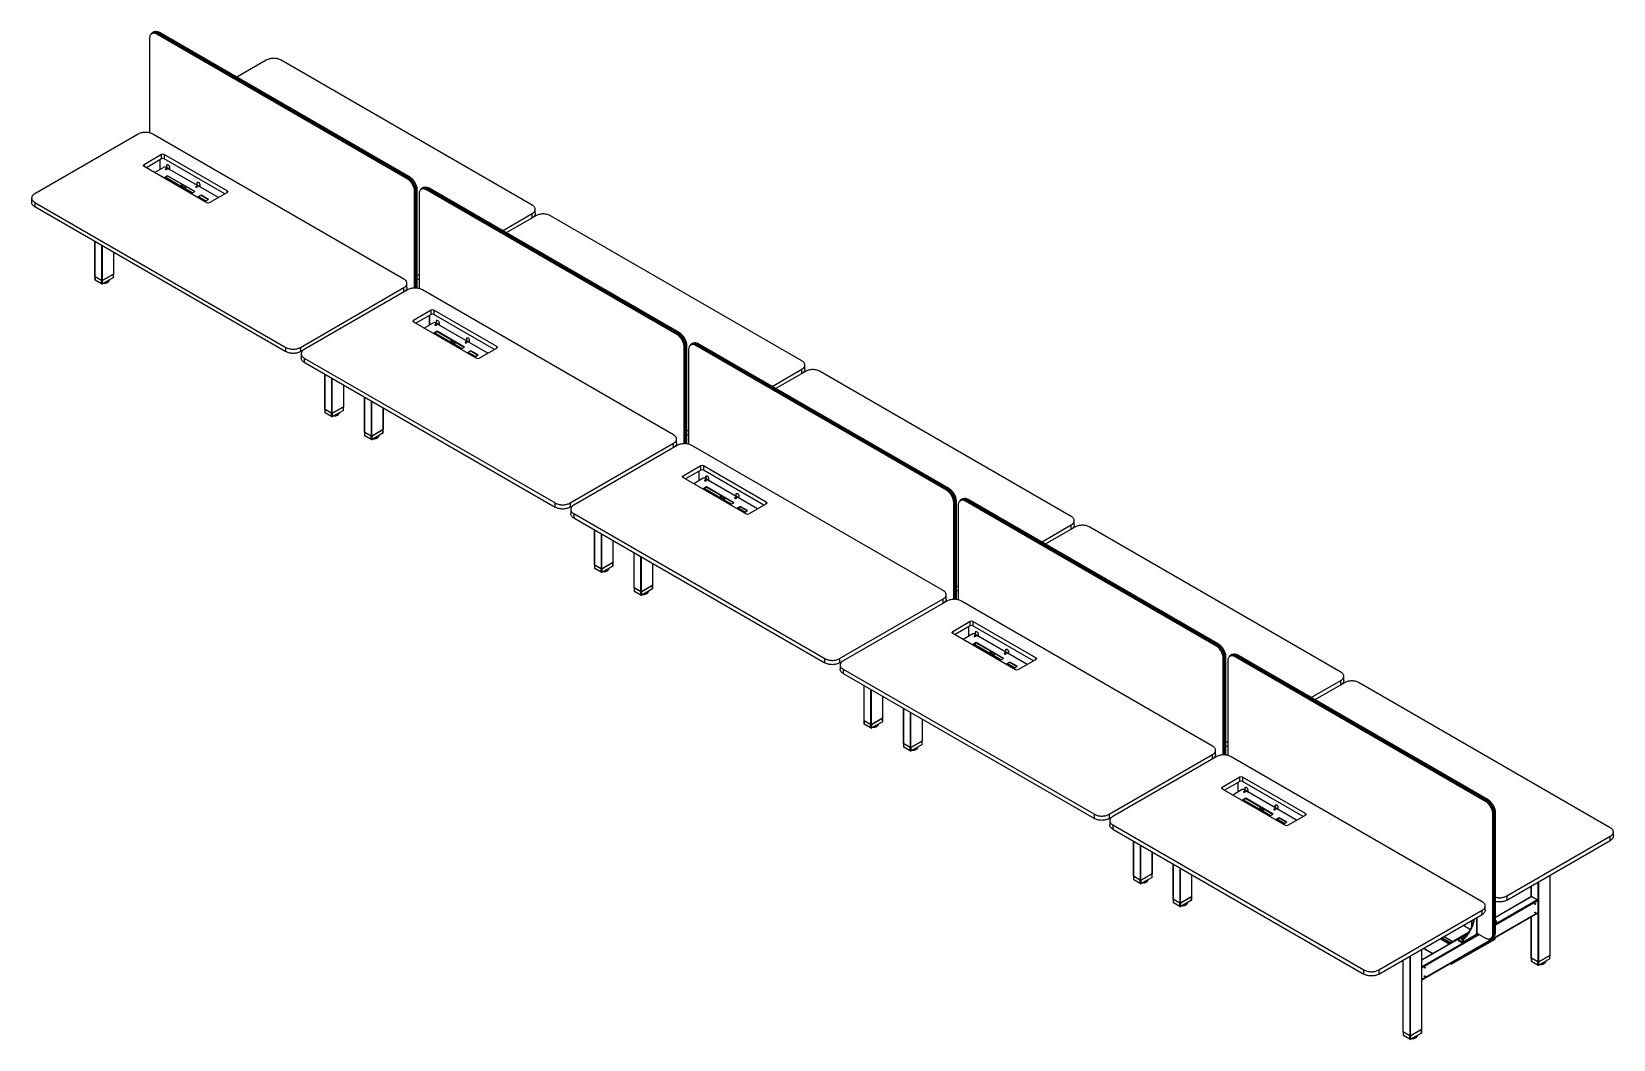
# Model space of a CAD drawing. Header units: millimetres. Extents: x -429 to 16771, y -1239 to 5751.
# Drawn here: x 9198 to 16771, y -1239 to 3584 of the extents above; entities that cross this region are included whole.
import ezdxf

# ---------------------------------------------------------------- set-up
doc = ezdxf.new("R2010")
doc.units = ezdxf.units.MM
doc.header["$LTSCALE"] = 100

msp = doc.modelspace()

# ---------------------------------------------------------------- linework, layer by layer
at = {"color": 7, "linetype": 'Continuous', "lineweight": -3}
for p, q in [((9777.66, 3576.89), (9772.71, 3574.03)), ((9797.7, 3571.55), (9801.68, 3573.85)), ((10996.25, 2879.65), (9797.7, 3571.55)), ((9801.24, 3574.41), (10400.51, 3228.46)), ((9801.24, 3574.41), (9801.24, 3574.17)), ((9801.24, 3574.17), (10400.51, 3228.21)), ((9801.28, 3574.08), (10400.55, 3228.12)), ((9801.41, 3574.86), (10400.68, 3228.9)), ((9806.73, 3577.93), (10406, 3231.98)), ((10406.07, 3231.95), (9806.79, 3577.91)), ((9807.75, 3577.35), (9810.43, 3578.9)), ((11008.98, 2887), (9810.43, 3578.9)), ((9762.35, 3551.14), (9762.35, 3099.45)), ((10321.32, 3447.59), (10179.61, 3365.78)), ((11594.11, 2753.64), (10392.03, 3447.59)), ((10400.51, 3228.46), (10999.79, 2882.51)), ((10400.51, 3228.46), (10400.51, 3228.21)), ((10400.51, 3228.21), (10999.79, 2882.26)), ((10400.55, 3228.12), (10999.83, 2882.17)), ((10400.68, 3228.9), (10999.95, 2882.95)), ((10406, 3231.98), (11005.28, 2886.02)), ((11005.34, 2886), (10406.07, 3231.95)), ((9707.55, 3093.27), (9212.57, 2807.52)), ((10980.34, 2399.32), (9778.26, 3093.27)), ((9820.33, 2995.09), (9736.19, 2946.52)), ((9820.33, 2974.68), (9747.5, 2932.64)), ((9811.35, 2969.5), (9811.35, 2923.85)), ((9811.63, 2969.66), (9811.63, 2924.02)), ((9820.33, 2974.68), (9820.33, 2995.09)), ((10134.29, 2821.2), (9833.06, 2995.09)), ((9833.06, 2995.09), (9833.06, 2974.68)), ((10122.97, 2807.32), (9833.06, 2974.68)), ((9736.19, 2946.52), (9736.19, 2939.17)), ((9736.19, 2939.17), (10037.41, 2765.28)), ((9832, 2935.77), (9787.04, 2909.82)), ((9848.59, 2894.35), (9831.2, 2884.32)), ((9831.91, 2883.91), (9848.59, 2893.54)), ((9965.68, 2810.91), (9835.57, 2886.02)), ((9966.81, 2811.57), (9836.7, 2886.68)), ((10092.28, 2789.6), (9839.07, 2935.77)), ((9841.55, 2927.81), (9839.42, 2926.59)), ((9839.42, 2925.77), (9841.55, 2926.99)), ((9839.42, 2925.77), (9839.42, 2926.59)), ((9841.55, 2926.99), (9841.55, 2927.81)), ((9845.01, 2933.08), (9844.37, 2932.71)), ((9844.37, 2923.73), (9846.5, 2924.95)), ((9845.01, 2933.08), (9846.78, 2932.06)), ((9845.79, 2943.24), (9845.22, 2942.92)), ((9845.22, 2933.18), (9845.22, 2942.92)), ((9845.79, 2933.17), (9845.79, 2943.24)), ((9847.58, 2932.14), (9845.81, 2933.16)), ((9848.19, 2931.24), (9846.78, 2932.06)), ((9848.19, 2931.24), (9850.31, 2930.02)), ((9979.4, 2818.84), (9848.59, 2894.35)), ((9848.59, 2893.54), (9848.59, 2894.35)), ((9848.59, 2893.54), (9978.7, 2818.43)), ((9851.11, 2930.09), (9848.99, 2931.32)), ((9851.73, 2929.2), (9850.31, 2930.02)), ((9851.73, 2929.2), (9853.85, 2927.97)), ((9854.65, 2928.05), (9852.53, 2929.28)), ((9855.26, 2927.16), (9853.85, 2927.97)), ((9855.26, 2927.16), (9857.03, 2926.14)), ((9857.83, 2926.22), (9856.06, 2927.24)), ((9856.39, 2925.77), (9857.03, 2926.14)), ((9856.96, 2925.44), (9857.03, 2925.48)), ((9857.03, 2925.48), (9857.03, 2926.14)), ((9857.03, 2925.48), (9857.6, 2925.16)), ((9857.6, 2925.16), (9857.95, 2925.36)), ((9857.95, 2924.95), (9857.6, 2925.16)), ((9857.95, 2935.57), (9857.95, 2924.95)), ((10996.25, 2879.65), (11000.28, 2881.97)), ((10999.79, 2882.51), (10999.79, 2882.26)), ((10999.79, 2882.51), (11000.17, 2882.28)), ((11006.27, 2885.43), (11008.98, 2887)), ((9925.13, 2839.24), (9925.13, 2840.06)), ((9926.54, 2839.25), (9926.54, 2838.43)), ((9926.54, 2838.43), (9927.11, 2838.75)), ((9927.11, 2838.97), (9927.11, 2838.75)), ((9934.47, 2838.55), (9935.47, 2837.98)), ((9934.83, 2838.74), (9935.4, 2839.07)), ((9962.02, 2808.8), (9979.4, 2818.84)), ((9986.5, 2844.13), (9984.38, 2842.9)), ((9984.38, 2842.09), (9986.5, 2843.31)), ((9984.38, 2842.09), (9984.38, 2842.9)), ((9986.5, 2843.31), (9986.5, 2844.13)), ((9989.97, 2849.4), (9989.33, 2849.03)), ((9989.33, 2840.05), (9991.45, 2841.27)), ((9989.97, 2849.4), (9991.73, 2848.37)), ((9990.74, 2859.56), (9990.18, 2859.23)), ((9990.18, 2849.49), (9990.18, 2859.23)), ((9990.74, 2849.49), (9990.74, 2859.56)), ((9992.53, 2848.45), (9990.77, 2849.47)), ((9993.15, 2847.56), (9991.73, 2848.37)), ((9993.15, 2847.56), (9995.27, 2846.33)), ((9996.07, 2846.41), (9993.95, 2847.64)), ((9996.68, 2845.52), (9995.27, 2846.33)), ((9996.68, 2845.52), (9998.81, 2844.29)), ((9999.61, 2844.37), (9997.48, 2845.6)), ((10000.22, 2843.48), (9998.81, 2844.29)), ((10000.22, 2843.48), (10001.99, 2842.46)), ((10002.79, 2842.53), (10001.02, 2843.56)), ((10001.35, 2842.09), (10001.99, 2842.46)), ((10001.92, 2841.76), (10001.99, 2841.8)), ((10001.99, 2841.8), (10001.99, 2842.46)), ((10001.99, 2841.8), (10002.55, 2841.48)), ((10002.55, 2841.48), (10002.91, 2841.68)), ((10002.91, 2841.27), (10002.55, 2841.48)), ((10002.91, 2851.89), (10002.91, 2841.27)), ((10050.14, 2765.28), (10134.29, 2813.85)), ((10134.29, 2813.85), (10134.29, 2821.2)), ((11031.61, 2818.41), (11035.63, 2820.74)), ((11031.61, 2356.73), (11031.61, 2818.41)), ((11035.58, 2820.25), (11035.58, 2356.72)), ((11035.85, 2820.04), (11035.64, 2820.17)), ((11035.64, 2820.17), (11035.64, 2356.72)), ((11035.84, 2821.08), (11035.85, 2820.04)), ((11035.85, 2820.04), (11035.85, 2356.71)), ((11036.32, 2819.97), (11036.32, 2356.7)), ((11041.63, 2824.2), (11044.33, 2825.76)), ((11041.64, 2823.04), (11041.64, 2356.35)), ((11041.65, 2356.35), (11041.65, 2823.11)), ((11044.33, 2356.05), (11044.33, 2825.76)), ((11052.82, 2806.17), (11052.82, 2354.48)), ((11068.13, 2831.92), (11063.18, 2829.06)), ((11088.17, 2826.58), (11092.15, 2828.88)), ((12286.72, 2134.68), (11088.17, 2826.58)), ((11091.71, 2829.44), (11690.98, 2483.49)), ((11091.71, 2829.44), (11091.71, 2829.2)), ((11091.71, 2829.2), (11690.98, 2483.24)), ((11091.75, 2829.1), (11691.02, 2483.15)), ((11091.88, 2829.88), (11691.15, 2483.93)), ((11097.2, 2832.96), (11696.47, 2487)), ((11696.54, 2486.98), (11097.26, 2832.93)), ((11098.22, 2832.38), (11100.9, 2833.93)), ((12299.45, 2142.02), (11100.9, 2833.93)), ((9197.93, 2787.11), (9197.93, 2766.7)), ((9212.57, 2766.7), (10414.66, 2072.76)), ((9212.57, 2766.7), (9212.57, 2746.29)), ((9212.57, 2746.29), (10414.66, 2052.34)), ((10009.46, 2801.49), (9992.07, 2791.45)), ((9992.78, 2791.04), (10009.46, 2800.67)), ((10031.09, 2773.15), (9996.44, 2793.16)), ((10032.22, 2773.81), (9997.57, 2793.81)), ((10044.81, 2781.08), (10009.46, 2801.49)), ((10009.46, 2800.67), (10009.46, 2801.49)), ((10009.46, 2800.67), (10044.1, 2780.67)), ((10027.43, 2771.04), (10044.81, 2781.08)), ((11608.75, 2712.82), (11608.75, 2733.23)), ((11452.4, 2631.01), (11594.11, 2712.82)), ((11611.79, 2702.62), (11470.08, 2620.81)), ((11594.11, 2692.41), (11594.11, 2712.82)), ((12884.58, 2008.67), (11682.5, 2702.62)), ((9500.63, 2580), (9500.63, 2412.1)), ((9501.07, 2411.49), (9501.07, 2579.74)), ((9534.31, 2392.3), (9534.31, 2560.56)), ((9536.43, 2392.3), (9536.43, 2559.33)), ((9590.88, 2423.73), (9590.88, 2527.9)), ((9591.32, 2424.35), (9591.32, 2527.65)), ((9590.88, 2423.73), (9536.43, 2392.3)), ((9590.49, 2408.02), (9590.49, 2423.51)), ((11690.98, 2483.49), (12290.26, 2137.53)), ((11690.98, 2483.49), (11690.98, 2483.24)), ((11690.98, 2483.24), (12290.26, 2137.29)), ((11691.02, 2483.15), (12290.3, 2137.2)), ((11691.15, 2483.93), (12290.42, 2137.98)), ((11696.47, 2487), (12295.75, 2141.05)), ((12295.81, 2141.03), (11696.54, 2486.98)), ((9534.31, 2392.3), (9501.07, 2411.49)), ((9501.46, 2411.26), (9501.46, 2395.77)), ((9532.89, 2393.12), (9502.49, 2410.67)), ((9502.49, 2394.34), (9502.49, 2410.67)), ((9532.89, 2376.79), (9502.49, 2394.34)), ((9532.89, 2376.79), (9532.89, 2393.12)), ((9589.46, 2422.92), (9537.84, 2393.12)), ((9589.46, 2406.59), (9537.84, 2376.79)), ((9537.84, 2376.79), (9537.84, 2393.12)), ((9589.46, 2406.59), (9589.46, 2422.92)), ((10485.37, 2072.76), (10980.34, 2358.5)), ((10998.02, 2348.3), (10503.04, 2062.55)), ((10980.34, 2338.09), (10980.34, 2358.5)), ((10994.99, 2358.5), (10994.99, 2378.91)), ((12270.81, 1654.35), (11068.73, 2348.3)), ((11110.8, 2250.12), (11026.66, 2201.55)), ((11026.66, 2201.55), (11026.66, 2194.2)), ((11110.8, 2229.71), (11037.97, 2187.67)), ((11101.82, 2224.52), (11101.82, 2178.88)), ((11102.1, 2224.69), (11102.1, 2179.04)), ((11110.8, 2229.71), (11110.8, 2250.12)), ((11424.76, 2076.23), (11123.53, 2250.12)), ((11123.53, 2250.12), (11123.53, 2229.71)), ((11413.44, 2062.35), (11123.53, 2229.71)), ((11136.26, 2198.27), (11135.69, 2197.94)), ((11135.69, 2188.2), (11135.69, 2197.94)), ((11136.26, 2188.2), (11136.26, 2198.27)), ((11026.66, 2194.2), (11327.88, 2020.3)), ((11122.47, 2190.8), (11077.51, 2164.84)), ((11139.06, 2149.38), (11121.67, 2139.35)), ((11122.38, 2138.94), (11139.06, 2148.57)), ((11256.15, 2065.94), (11126.04, 2141.05)), ((11257.28, 2066.59), (11127.17, 2141.7)), ((11382.75, 2044.63), (11129.54, 2190.8)), ((11132.02, 2182.84), (11129.89, 2181.61)), ((11129.89, 2180.8), (11132.02, 2182.02)), ((11129.89, 2180.8), (11129.89, 2181.61)), ((11132.02, 2182.02), (11132.02, 2182.84)), ((11135.48, 2188.1), (11134.84, 2187.74)), ((11134.84, 2178.76), (11136.97, 2179.98)), ((11135.48, 2188.1), (11137.25, 2187.08)), ((11138.05, 2187.16), (11136.28, 2188.18)), ((11138.66, 2186.27), (11137.25, 2187.08)), ((11138.66, 2186.27), (11140.78, 2185.04)), ((11269.87, 2073.86), (11139.06, 2149.38)), ((11139.06, 2148.57), (11139.06, 2149.38)), ((11139.06, 2148.57), (11269.17, 2073.46)), ((11141.58, 2185.12), (11139.46, 2186.35)), ((11142.2, 2184.23), (11140.78, 2185.04)), ((11142.2, 2184.23), (11144.32, 2183)), ((11145.12, 2183.08), (11143, 2184.31)), ((11145.73, 2182.19), (11144.32, 2183)), ((11145.73, 2182.19), (11147.5, 2181.17)), ((11148.3, 2181.24), (11146.53, 2182.26)), ((11146.86, 2180.8), (11147.5, 2181.17)), ((11147.43, 2180.47), (11147.5, 2180.51)), ((11147.5, 2180.51), (11147.5, 2181.17)), ((11147.5, 2180.51), (11148.07, 2180.19)), ((11148.07, 2180.19), (11148.42, 2180.39)), ((11148.42, 2179.98), (11148.07, 2180.19)), ((11148.42, 2190.6), (11148.42, 2179.98)), ((12286.72, 2134.68), (12290.75, 2137)), ((12290.26, 2137.53), (12290.26, 2137.29)), ((12290.26, 2137.53), (12290.64, 2137.31)), ((12296.74, 2140.46), (12299.45, 2142.02)), ((10414.66, 2052.34), (10414.66, 2072.76)), ((10485.37, 2072.76), (10485.37, 2052.34)), ((10485.37, 2052.34), (10502.6, 2062.29)), ((11215.6, 2094.27), (11215.6, 2095.09)), ((11217.01, 2094.27), (11217.01, 2093.46)), ((11217.01, 2093.46), (11217.58, 2093.78)), ((11217.58, 2094), (11217.58, 2093.78)), ((11224.94, 2093.58), (11225.94, 2093)), ((11225.3, 2093.77), (11225.87, 2094.09)), ((11252.49, 2063.83), (11269.87, 2073.86)), ((11276.97, 2099.16), (11274.85, 2097.93)), ((11274.85, 2097.12), (11276.97, 2098.34)), ((11274.85, 2097.12), (11274.85, 2097.93)), ((11276.97, 2098.34), (11276.97, 2099.16)), ((11280.44, 2104.42), (11279.8, 2104.06)), ((11279.8, 2095.08), (11281.92, 2096.3)), ((11280.44, 2104.42), (11282.2, 2103.4)), ((11281.21, 2114.59), (11280.65, 2114.26)), ((11280.65, 2104.52), (11280.65, 2114.26)), ((11281.21, 2104.51), (11281.21, 2114.59)), ((11283, 2103.48), (11281.24, 2104.5)), ((11283.62, 2102.59), (11282.2, 2103.4)), ((11299.93, 2056.52), (11282.54, 2046.48)), ((11283.25, 2046.07), (11299.93, 2055.7)), ((11283.62, 2102.59), (11285.74, 2101.36)), ((11286.54, 2101.44), (11284.42, 2102.67)), ((11287.15, 2100.54), (11285.74, 2101.36)), ((11321.56, 2028.18), (11286.91, 2048.18)), ((11287.15, 2100.54), (11289.28, 2099.32)), ((11290.08, 2099.4), (11287.95, 2100.62)), ((11322.69, 2028.84), (11288.04, 2048.84)), ((11290.69, 2098.5), (11289.28, 2099.32)), ((11290.69, 2098.5), (11292.46, 2097.48)), ((11293.26, 2097.56), (11291.49, 2098.58)), ((11291.82, 2097.12), (11292.46, 2097.48)), ((11292.39, 2096.79), (11292.46, 2096.83)), ((11292.46, 2096.83), (11292.46, 2097.48)), ((11292.46, 2096.83), (11293.02, 2096.5)), ((11293.02, 2096.5), (11293.38, 2096.71)), ((11293.38, 2096.3), (11293.02, 2096.5)), ((11293.38, 2106.91), (11293.38, 2096.3)), ((11335.28, 2036.11), (11299.93, 2056.52)), ((11299.93, 2055.7), (11299.93, 2056.52)), ((11299.93, 2055.7), (11334.57, 2035.7)), ((11340.61, 2020.3), (11424.76, 2068.88)), ((11424.76, 2068.88), (11424.76, 2076.23)), ((12322.08, 2073.44), (12326.1, 2075.76)), ((12322.08, 1611.76), (12322.08, 2073.44)), ((12326.05, 2075.28), (12326.05, 1611.75)), ((12326.32, 2075.07), (12326.11, 2075.19)), ((12326.11, 2075.19), (12326.11, 1611.75)), ((12326.31, 2076.11), (12326.32, 2075.07)), ((12326.32, 2075.07), (12326.32, 1611.74)), ((12326.79, 2075), (12326.79, 1611.73)), ((12332.1, 2079.22), (12334.8, 2080.79)), ((12332.11, 2078.07), (12332.11, 1611.38)), ((12332.12, 1611.38), (12332.12, 2078.13)), ((12334.8, 1611.07), (12334.8, 2080.79)), ((12343.29, 2061.19), (12343.29, 1609.5)), ((12358.6, 2086.94), (12353.65, 2084.09)), ((12378.64, 2081.61), (12382.62, 2083.9)), ((13577.19, 1389.7), (12378.64, 2081.61)), ((12382.18, 2084.47), (12981.45, 1738.51)), ((12382.18, 2084.47), (12382.18, 2084.22)), ((12382.18, 2084.22), (12981.45, 1738.27)), ((12382.22, 2084.13), (12981.49, 1738.18)), ((12382.35, 2084.91), (12981.62, 1738.96)), ((12387.67, 2087.98), (12986.94, 1742.03)), ((12987.01, 1742.01), (12387.73, 2087.96)), ((12388.69, 2087.41), (12391.37, 2088.96)), ((13589.92, 1397.05), (12391.37, 2088.96)), ((10488.4, 2042.14), (10488.4, 2021.73)), ((10503.04, 2021.73), (11705.13, 1327.79)), ((10503.04, 2021.73), (10503.04, 2001.32)), ((10503.04, 2001.32), (11705.13, 1307.37)), ((11317.9, 2026.07), (11335.28, 2036.11)), ((12899.22, 1967.85), (12899.22, 1988.26)), ((10601.6, 1944.42), (10601.6, 1776.53)), ((10602.04, 1775.91), (10602.04, 1944.17)), ((10635.27, 1756.73), (10635.27, 1924.98)), ((10637.39, 1756.73), (10637.39, 1923.76)), ((12742.87, 1886.04), (12884.58, 1967.85)), ((12902.26, 1957.64), (12760.55, 1875.84)), ((12884.58, 1947.44), (12884.58, 1967.85)), ((14175.05, 1263.7), (12972.97, 1957.64)), ((10691.84, 1788.16), (10691.84, 1892.33)), ((10692.28, 1788.77), (10692.28, 1892.07)), ((10791.1, 1835.02), (10791.1, 1667.13)), ((10791.54, 1666.52), (10791.54, 1834.77)), ((10635.27, 1756.73), (10602.04, 1775.91)), ((10602.43, 1775.69), (10602.43, 1760.2)), ((10633.86, 1757.55), (10603.45, 1775.1)), ((10603.45, 1758.77), (10603.45, 1775.1)), ((10633.86, 1741.21), (10603.45, 1758.77)), ((10633.86, 1741.21), (10633.86, 1757.55)), ((10691.84, 1788.16), (10637.39, 1756.73)), ((10690.43, 1787.34), (10638.81, 1757.55)), ((10690.43, 1771.01), (10638.81, 1741.21)), ((10638.81, 1741.21), (10638.81, 1757.55)), ((10690.43, 1771.01), (10690.43, 1787.34)), ((10691.45, 1772.44), (10691.45, 1787.94)), ((10824.78, 1647.33), (10824.78, 1815.59)), ((10826.9, 1647.33), (10826.9, 1814.36)), ((10881.35, 1678.76), (10881.35, 1782.93)), ((10881.79, 1679.37), (10881.79, 1782.68)), ((12986.94, 1742.03), (13586.22, 1396.08)), ((13586.28, 1396.06), (12987.01, 1742.01)), ((10824.78, 1647.33), (10791.54, 1666.52)), ((10791.93, 1666.29), (10791.93, 1650.8)), ((10881.35, 1678.76), (10826.9, 1647.33)), ((10879.93, 1677.95), (10828.31, 1648.15)), ((10879.93, 1661.61), (10879.93, 1677.95)), ((10880.96, 1663.04), (10880.96, 1678.54)), ((12981.45, 1738.51), (13580.73, 1392.56)), ((12981.45, 1738.51), (12981.45, 1738.27)), ((12981.45, 1738.27), (13580.73, 1392.32)), ((12981.49, 1738.18), (13580.77, 1392.23)), ((12981.62, 1738.96), (13580.89, 1393)), ((10823.36, 1648.15), (10792.96, 1665.7)), ((10792.96, 1649.37), (10792.96, 1665.7)), ((10823.36, 1631.82), (10792.96, 1649.37)), ((10823.36, 1631.82), (10823.36, 1648.15)), ((10879.93, 1661.61), (10828.31, 1631.82)), ((10828.31, 1631.82), (10828.31, 1648.15)), ((11775.84, 1327.79), (12270.81, 1613.53)), ((12288.49, 1603.32), (11793.51, 1317.58)), ((12270.81, 1593.12), (12270.81, 1613.53)), ((12285.46, 1613.52), (12285.46, 1633.94)), ((13561.28, 909.38), (12359.2, 1603.32)), ((12401.27, 1505.15), (12317.13, 1456.57)), ((12317.13, 1456.57), (12317.13, 1449.23)), ((12317.13, 1449.23), (12618.35, 1275.33)), ((12401.27, 1484.74), (12328.44, 1442.69)), ((12412.94, 1445.83), (12367.98, 1419.87)), ((12392.29, 1479.55), (12392.29, 1433.91)), ((12392.57, 1479.72), (12392.57, 1434.07)), ((12401.27, 1484.74), (12401.27, 1505.15)), ((12715.23, 1331.25), (12414, 1505.15)), ((12414, 1505.15), (12414, 1484.74)), ((12703.91, 1317.37), (12414, 1484.74)), ((12673.22, 1299.65), (12420.01, 1445.83)), ((12425.95, 1443.13), (12425.31, 1442.76)), ((12425.95, 1443.13), (12427.72, 1442.11)), ((12426.73, 1453.3), (12426.16, 1452.97)), ((12426.16, 1443.23), (12426.16, 1452.97)), ((12426.73, 1443.22), (12426.73, 1453.3)), ((12428.52, 1442.19), (12426.75, 1443.21)), ((12429.13, 1441.3), (12427.72, 1442.11)), ((12429.13, 1441.3), (12431.25, 1440.07)), ((12432.05, 1440.15), (12429.93, 1441.37)), ((12432.67, 1439.25), (12431.25, 1440.07)), ((12432.67, 1439.25), (12434.79, 1438.03)), ((12435.59, 1438.11), (12433.47, 1439.33)), ((12438.89, 1445.62), (12438.89, 1435.01)), ((12429.53, 1404.41), (12412.14, 1394.37)), ((12412.85, 1393.97), (12429.53, 1403.59)), ((12546.62, 1320.97), (12416.51, 1396.08)), ((12547.75, 1321.62), (12417.64, 1396.73)), ((12422.49, 1437.87), (12420.36, 1436.64)), ((12420.36, 1435.83), (12422.49, 1437.05)), ((12420.36, 1435.83), (12420.36, 1436.64)), ((12422.49, 1437.05), (12422.49, 1437.87)), ((12425.31, 1433.78), (12427.43, 1435.01)), ((12560.34, 1328.89), (12429.53, 1404.41)), ((12429.53, 1403.59), (12429.53, 1404.41)), ((12429.53, 1403.59), (12559.64, 1328.48)), ((12436.2, 1437.21), (12434.79, 1438.03)), ((12436.2, 1437.21), (12437.97, 1436.19)), ((12438.77, 1436.27), (12437, 1437.29)), ((12437.33, 1435.83), (12437.97, 1436.19)), ((12437.9, 1435.5), (12437.97, 1435.54)), ((12437.97, 1435.54), (12437.97, 1436.19)), ((12437.97, 1435.54), (12438.54, 1435.21)), ((12438.54, 1435.21), (12438.89, 1435.42)), ((12438.89, 1435.01), (12438.54, 1435.21)), ((12571.68, 1369.62), (12571.12, 1369.29)), ((12571.12, 1359.55), (12571.12, 1369.29)), ((12571.68, 1359.54), (12571.68, 1369.62)), ((13577.19, 1389.7), (13581.22, 1392.03)), ((13580.73, 1392.56), (13580.73, 1392.32)), ((13580.73, 1392.56), (13581.11, 1392.34)), ((13587.21, 1395.49), (13589.92, 1397.05)), ((11705.13, 1307.37), (11705.13, 1327.79)), ((11775.84, 1327.79), (11775.84, 1307.37)), ((11775.84, 1307.37), (11793.07, 1317.32)), ((11778.87, 1297.17), (11778.87, 1276.76)), ((12506.07, 1349.3), (12506.07, 1350.12)), ((12507.48, 1349.3), (12507.48, 1348.48)), ((12507.48, 1348.48), (12508.05, 1348.81)), ((12508.05, 1349.03), (12508.05, 1348.81)), ((12515.41, 1348.61), (12516.41, 1348.03)), ((12515.77, 1348.8), (12516.34, 1349.12)), ((12542.96, 1318.86), (12560.34, 1328.89)), ((12567.44, 1354.18), (12565.32, 1352.96)), ((12565.32, 1352.14), (12567.44, 1353.37)), ((12565.32, 1352.14), (12565.32, 1352.96)), ((12567.44, 1353.37), (12567.44, 1354.18)), ((12570.91, 1359.45), (12570.27, 1359.08)), ((12570.27, 1350.1), (12572.39, 1351.33)), ((12570.91, 1359.45), (12572.67, 1358.43)), ((12573.47, 1358.51), (12571.71, 1359.53)), ((12574.09, 1357.61), (12572.67, 1358.43)), ((12590.4, 1311.54), (12573.01, 1301.51)), ((12573.72, 1301.1), (12590.4, 1310.73)), ((12574.09, 1357.61), (12576.21, 1356.39)), ((12577.01, 1356.47), (12574.89, 1357.69)), ((12577.62, 1355.57), (12576.21, 1356.39)), ((12612.03, 1283.21), (12577.38, 1303.21)), ((12577.62, 1355.57), (12579.75, 1354.35)), ((12580.55, 1354.43), (12578.42, 1355.65)), ((12613.16, 1283.86), (12578.51, 1303.86)), ((12581.16, 1353.53), (12579.75, 1354.35)), ((12581.16, 1353.53), (12582.93, 1352.51)), ((12583.73, 1352.59), (12581.96, 1353.61)), ((12582.29, 1352.14), (12582.93, 1352.51)), ((12582.86, 1351.82), (12582.93, 1351.86)), ((12582.93, 1351.86), (12582.93, 1352.51)), ((12582.93, 1351.86), (12583.49, 1351.53)), ((12583.49, 1351.53), (12583.85, 1351.74)), ((12583.85, 1351.33), (12583.49, 1351.53)), ((12583.85, 1361.94), (12583.85, 1351.33)), ((12625.75, 1291.13), (12590.4, 1311.54)), ((12590.4, 1310.73), (12590.4, 1311.54)), ((12590.4, 1310.73), (12625.04, 1290.72)), ((12608.37, 1281.1), (12625.75, 1291.13)), ((12631.08, 1275.33), (12715.23, 1323.91)), ((12715.23, 1323.91), (12715.23, 1331.25)), ((13612.55, 1328.47), (13616.57, 1330.79)), ((13612.55, 866.79), (13612.55, 1328.47)), ((13616.52, 1330.3), (13616.52, 866.78)), ((13616.79, 1330.1), (13616.58, 1330.22)), ((13616.58, 1330.22), (13616.58, 866.77)), ((13616.78, 1331.14), (13616.79, 1330.1)), ((13616.79, 1330.1), (13616.79, 866.77)), ((13617.26, 1330.02), (13617.26, 866.75)), ((13622.57, 1334.25), (13625.27, 1335.81)), ((13622.58, 1333.1), (13622.58, 866.41)), ((13622.59, 866.41), (13622.59, 1333.16)), ((13625.27, 866.1), (13625.27, 1335.81)), ((13633.76, 1316.22), (13633.76, 864.53)), ((13649.07, 1341.97), (13644.12, 1339.11)), ((13669.11, 1336.64), (13673.09, 1338.93)), ((14867.66, 644.73), (13669.11, 1336.64)), ((13672.65, 1339.5), (14271.92, 993.54)), ((13672.65, 1339.5), (13672.65, 1339.25)), ((13672.65, 1339.25), (14271.92, 993.3)), ((13672.69, 1339.16), (14271.96, 993.21)), ((13672.82, 1339.94), (14272.09, 993.99)), ((13678.14, 1343.01), (14277.41, 997.06)), ((14277.48, 997.04), (13678.2, 1342.99)), ((13679.16, 1342.44), (13681.84, 1343.99)), ((14880.39, 652.08), (13681.84, 1343.99)), ((11793.51, 1276.76), (12995.6, 582.81)), ((11793.51, 1276.76), (11793.51, 1256.35)), ((11793.51, 1256.35), (12995.6, 562.4)), ((14033.34, 1141.07), (14175.05, 1222.88)), ((14192.73, 1212.67), (14051.02, 1130.86)), ((14175.05, 1202.47), (14175.05, 1222.88)), ((14189.69, 1222.87), (14189.69, 1243.29)), ((15465.52, 518.72), (14263.44, 1212.67)), ((11892.07, 1199.45), (11892.07, 1031.55)), ((11892.51, 1030.94), (11892.51, 1199.2)), ((11925.74, 1011.76), (11925.74, 1180.01)), ((11927.86, 1011.76), (11927.86, 1178.79)), ((11982.31, 1043.19), (11982.31, 1147.36)), ((11982.75, 1043.8), (11982.75, 1147.1)), ((12081.57, 1090.05), (12081.57, 922.16)), ((12082.01, 921.54), (12082.01, 1089.8)), ((12115.25, 902.36), (12115.25, 1070.61)), ((12117.37, 902.36), (12117.37, 1069.39)), ((11925.74, 1011.76), (11892.51, 1030.94)), ((11892.9, 1030.72), (11892.9, 1015.22)), ((11924.33, 1012.57), (11893.92, 1030.13)), ((11893.92, 1013.8), (11893.92, 1030.13)), ((11924.33, 996.24), (11893.92, 1013.8)), ((11924.33, 996.24), (11924.33, 1012.57)), ((11982.31, 1043.19), (11927.86, 1011.76)), ((11980.9, 1042.37), (11929.28, 1012.57)), ((11980.9, 1026.04), (11929.28, 996.24)), ((11929.28, 996.24), (11929.28, 1012.57)), ((11980.9, 1026.04), (11980.9, 1042.37)), ((11981.92, 1027.47), (11981.92, 1042.96)), ((12171.82, 933.79), (12171.82, 1037.96)), ((12172.26, 934.4), (12172.26, 1037.7)), ((14271.92, 993.54), (14871.2, 647.59)), ((14271.92, 993.54), (14271.92, 993.3)), ((14271.92, 993.3), (14871.2, 647.34)), ((14271.96, 993.21), (14871.24, 647.25)), ((14272.09, 993.99), (14871.36, 648.03)), ((14277.41, 997.06), (14876.69, 651.11)), ((14876.75, 651.08), (14277.48, 997.04)), ((12115.25, 902.36), (12082.01, 921.54)), ((12082.4, 921.32), (12082.4, 905.83)), ((12113.83, 903.17), (12083.43, 920.73)), ((12083.43, 904.4), (12083.43, 920.73)), ((12171.82, 933.79), (12117.37, 902.36)), ((12170.4, 932.97), (12118.78, 903.17)), ((12170.4, 916.64), (12118.78, 886.84)), ((12170.4, 916.64), (12170.4, 932.97)), ((12171.43, 918.07), (12171.43, 933.57)), ((12113.83, 886.84), (12083.43, 904.4)), ((12113.83, 886.84), (12113.83, 903.17)), ((12118.78, 886.84), (12118.78, 903.17)), ((13066.31, 582.81), (13561.28, 868.56)), ((13578.96, 858.35), (13083.98, 572.61)), ((13561.28, 848.15), (13561.28, 868.56)), ((13575.93, 868.55), (13575.93, 888.97)), ((14851.75, 164.4), (13649.67, 858.35)), ((13691.74, 760.18), (13607.6, 711.6)), ((13691.74, 739.76), (13691.74, 760.18)), ((14005.7, 586.28), (13704.47, 760.18)), ((13704.47, 760.18), (13704.47, 739.76)), ((13607.6, 711.6), (13607.6, 704.25)), ((13607.6, 704.25), (13908.82, 530.36)), ((13691.74, 739.76), (13618.91, 697.72)), ((13703.41, 700.85), (13658.45, 674.9)), ((13682.76, 734.58), (13682.76, 688.93)), ((13683.04, 734.74), (13683.04, 689.1)), ((13994.38, 572.4), (13704.47, 739.76)), ((13963.69, 554.68), (13710.48, 700.85)), ((13712.96, 692.89), (13710.83, 691.67)), ((13710.83, 690.85), (13712.96, 692.08)), ((13710.83, 690.85), (13710.83, 691.67)), ((13712.96, 692.08), (13712.96, 692.89)), ((13716.42, 698.16), (13715.78, 697.79)), ((13715.78, 688.81), (13717.9, 690.04)), ((13716.42, 698.16), (13718.19, 697.14)), ((13717.2, 708.33), (13716.63, 708)), ((13716.63, 698.26), (13716.63, 708)), ((13717.2, 698.25), (13717.2, 708.33)), ((13718.99, 697.22), (13717.22, 698.24)), ((13719.6, 696.32), (13718.19, 697.14)), ((13719.6, 696.32), (13721.72, 695.1)), ((13722.52, 695.18), (13720.4, 696.4)), ((13723.14, 694.28), (13721.72, 695.1)), ((13723.14, 694.28), (13725.26, 693.06)), ((13726.06, 693.14), (13723.94, 694.36)), ((13726.67, 692.24), (13725.26, 693.06)), ((13726.67, 692.24), (13728.44, 691.22)), ((13729.24, 691.3), (13727.47, 692.32)), ((13727.8, 690.85), (13728.44, 691.22)), ((13728.37, 690.53), (13728.44, 690.57)), ((13728.44, 690.57), (13728.44, 691.22)), ((13728.44, 690.57), (13729.01, 690.24)), ((13729.01, 690.24), (13729.36, 690.44)), ((13729.36, 690.04), (13729.01, 690.24)), ((13729.36, 700.65), (13729.36, 690.04)), ((13720, 659.44), (13702.61, 649.4)), ((13703.32, 648.99), (13720, 658.62)), ((13837.09, 576), (13706.98, 651.11)), ((13838.22, 576.65), (13708.11, 651.76)), ((13850.81, 583.92), (13720, 659.44)), ((13720, 658.62), (13720, 659.44)), ((13720, 658.62), (13850.11, 583.51)), ((13857.91, 609.21), (13855.79, 607.99)), ((13855.79, 607.17), (13857.91, 608.4)), ((13855.79, 607.17), (13855.79, 607.99)), ((13857.91, 608.4), (13857.91, 609.21)), ((13861.38, 614.48), (13860.74, 614.11)), ((13860.74, 605.13), (13862.86, 606.35)), ((13861.38, 614.48), (13863.14, 613.46)), ((13862.15, 624.64), (13861.59, 624.32)), ((13861.59, 614.58), (13861.59, 624.32)), ((13862.15, 614.57), (13862.15, 624.64)), ((13863.94, 613.54), (13862.18, 614.56)), ((13864.56, 612.64), (13863.14, 613.46)), ((13864.56, 612.64), (13866.68, 611.42)), ((13867.48, 611.5), (13865.36, 612.72)), ((13868.09, 610.6), (13866.68, 611.42)), ((13868.09, 610.6), (13870.22, 609.38)), ((13871.02, 609.45), (13868.89, 610.68)), ((13871.63, 608.56), (13870.22, 609.38)), ((13871.63, 608.56), (13873.4, 607.54)), ((13874.2, 607.62), (13872.43, 608.64)), ((13872.76, 607.17), (13873.4, 607.54)), ((13873.33, 606.84), (13873.4, 606.89)), ((13873.4, 606.89), (13873.4, 607.54)), ((13873.4, 606.89), (13873.96, 606.56)), ((13873.96, 606.56), (13874.32, 606.76)), ((13874.32, 606.35), (13873.96, 606.56)), ((13874.32, 616.97), (13874.32, 606.35)), ((14867.66, 644.73), (14871.69, 647.06)), ((14871.2, 647.59), (14871.2, 647.34)), ((14871.2, 647.59), (14871.58, 647.37)), ((14877.68, 650.52), (14880.39, 652.08)), ((12995.6, 562.4), (12995.6, 582.81)), ((13066.31, 582.81), (13066.31, 562.4)), ((13066.31, 562.4), (13083.54, 572.35)), ((13069.34, 552.2), (13069.34, 531.78)), ((13083.98, 531.79), (14286.07, -162.16)), ((13083.98, 531.79), (13083.98, 511.37)), ((13796.54, 604.33), (13796.54, 605.15)), ((13797.95, 604.33), (13797.95, 603.51)), ((13797.95, 603.51), (13798.51, 603.84)), ((13798.51, 604.05), (13798.51, 603.84)), ((13805.88, 603.63), (13806.88, 603.06)), ((13806.24, 603.82), (13806.81, 604.15)), ((13833.43, 573.88), (13850.81, 583.92)), ((13880.87, 566.57), (13863.48, 556.53)), ((13864.19, 556.13), (13880.87, 565.75)), ((13902.5, 538.24), (13867.85, 558.24)), ((13903.63, 538.89), (13868.98, 558.89)), ((13916.22, 546.16), (13880.87, 566.57)), ((13880.87, 565.75), (13880.87, 566.57)), ((13880.87, 565.75), (13915.51, 545.75)), ((13898.84, 536.12), (13916.22, 546.16)), ((13921.55, 530.36), (14005.7, 578.93)), ((14005.7, 578.93), (14005.7, 586.28)), ((14903.02, 583.49), (14907.04, 585.82)), ((14903.02, 121.81), (14903.02, 583.49)), ((14906.99, 585.33), (14906.99, 121.8)), ((14907.26, 585.13), (14907.05, 585.25)), ((14907.05, 585.25), (14907.05, 121.8)), ((14907.25, 586.17), (14907.26, 585.13)), ((14907.26, 585.13), (14907.26, 121.8)), ((14907.73, 585.05), (14907.73, 121.78)), ((14913.04, 589.28), (14915.74, 590.84)), ((14913.05, 588.12), (14913.05, 121.44)), ((14913.06, 121.43), (14913.06, 588.19)), ((14915.74, 121.13), (14915.74, 590.84)), ((14924.23, 571.25), (14924.23, 119.56)), ((14939.54, 597), (14934.59, 594.14)), ((14959.58, 591.67), (14963.56, 593.96)), ((16158.13, -100.24), (14959.58, 591.67)), ((14963.12, 594.52), (15562.39, 248.57)), ((14963.12, 594.52), (14963.12, 594.28)), ((14963.12, 594.28), (15562.39, 248.32)), ((14963.16, 594.19), (15562.43, 248.23)), ((14963.29, 594.97), (15562.56, 249.01)), ((14968.61, 598.04), (15567.88, 252.09)), ((15567.95, 252.06), (14968.67, 598.02)), ((14969.63, 597.46), (14972.31, 599.01)), ((16170.86, -92.89), (14972.31, 599.01)), ((13083.98, 511.37), (14286.07, -182.57)), ((13182.54, 454.48), (13182.54, 286.58)), ((15323.81, 396.1), (15465.52, 477.9)), ((15483.2, 467.7), (15341.49, 385.89)), ((15465.52, 457.49), (15465.52, 477.9)), ((15480.16, 477.9), (15480.16, 498.31)), ((16755.99, -226.25), (15553.91, 467.7)), ((13182.98, 285.97), (13182.98, 454.23)), ((13216.21, 266.78), (13216.21, 435.04)), ((13218.33, 266.78), (13218.33, 433.81)), ((13272.78, 298.22), (13272.78, 402.38)), ((13273.22, 298.83), (13273.22, 402.13)), ((13372.04, 345.08), (13372.04, 177.18)), ((13372.48, 176.57), (13372.48, 344.83)), ((13405.72, 157.39), (13405.72, 325.64)), ((13407.84, 157.39), (13407.84, 324.42)), ((13216.21, 266.78), (13182.98, 285.97)), ((13183.37, 285.75), (13183.37, 270.25)), ((13214.8, 267.6), (13184.39, 285.15)), ((13184.39, 268.82), (13184.39, 285.15)), ((13214.8, 251.27), (13184.39, 268.82)), ((13214.8, 251.27), (13214.8, 267.6)), ((13272.78, 298.22), (13218.33, 266.78)), ((13271.37, 297.4), (13219.75, 267.6)), ((13271.37, 281.07), (13219.75, 251.27)), ((13219.75, 251.27), (13219.75, 267.6)), ((13271.37, 281.07), (13271.37, 297.4)), ((13272.39, 282.5), (13272.39, 297.99)), ((13462.29, 188.82), (13462.29, 292.98)), ((13462.73, 189.43), (13462.73, 292.73)), ((15562.39, 248.57), (16161.67, -97.38)), ((15562.39, 248.57), (15562.39, 248.32)), ((15562.39, 248.32), (16161.67, -97.63)), ((15562.43, 248.23), (16161.71, -97.72)), ((15562.56, 249.01), (16161.83, -96.94)), ((15567.88, 252.09), (16167.16, -93.87)), ((16167.22, -93.89), (15567.95, 252.06)), ((13405.72, 157.39), (13372.48, 176.57)), ((13372.87, 176.35), (13372.87, 160.85)), ((13404.3, 158.2), (13373.9, 175.75)), ((13373.9, 159.42), (13373.9, 175.75)), ((13404.3, 141.87), (13373.9, 159.42)), ((13404.3, 141.87), (13404.3, 158.2)), ((13462.29, 188.82), (13407.84, 157.39)), ((13460.87, 188), (13409.25, 158.2)), ((13460.87, 171.67), (13409.25, 141.87)), ((13409.25, 141.87), (13409.25, 158.2)), ((13460.87, 171.67), (13460.87, 188)), ((13461.9, 173.1), (13461.9, 188.59)), ((14356.78, -162.16), (14851.75, 123.58)), ((14869.43, 113.38), (14374.45, -172.36)), ((14851.75, 103.17), (14851.75, 123.58)), ((14866.4, 123.58), (14866.4, 143.99)), ((16142.22, -580.57), (14940.14, 113.38)), ((14982.21, 15.2), (14898.07, -33.37)), ((14982.21, -5.21), (14982.21, 15.2)), ((15296.17, -158.69), (14994.94, 15.2)), ((14994.94, 15.2), (14994.94, -5.21)), ((14898.07, -33.37), (14898.07, -40.72)), ((14898.07, -40.72), (15199.29, -214.61)), ((14982.21, -5.21), (14909.38, -47.25)), ((14993.88, -44.12), (14948.92, -70.07)), ((14973.23, -10.39), (14973.23, -56.04)), ((14973.51, -10.23), (14973.51, -55.87)), ((15284.85, -172.57), (14994.94, -5.21)), ((15254.16, -190.29), (15000.95, -44.12)), ((15003.42, -52.08), (15001.3, -53.3)), ((15001.3, -54.12), (15003.42, -52.89)), ((15001.3, -54.12), (15001.3, -53.3)), ((15003.42, -52.89), (15003.42, -52.08)), ((15006.89, -46.81), (15006.25, -47.18)), ((15006.25, -56.16), (15008.37, -54.94)), ((15006.89, -46.81), (15008.66, -47.83)), ((15007.67, -36.65), (15007.1, -36.97)), ((15007.1, -46.71), (15007.1, -36.97)), ((15007.67, -46.72), (15007.67, -36.65)), ((15009.46, -47.75), (15007.69, -46.73)), ((15010.07, -48.65), (15008.66, -47.83)), ((15010.07, -48.65), (15012.19, -49.87)), ((15012.99, -49.79), (15010.87, -48.57)), ((15013.61, -50.69), (15012.19, -49.87)), ((15013.61, -50.69), (15015.73, -51.92)), ((15016.53, -51.84), (15014.41, -50.61)), ((15017.14, -52.73), (15015.73, -51.92)), ((15017.14, -52.73), (15018.91, -53.75)), ((15019.71, -53.67), (15017.94, -52.65)), ((15018.27, -54.12), (15018.91, -53.75)), ((15018.84, -54.45), (15018.91, -54.41)), ((15018.91, -54.41), (15018.91, -53.75)), ((15018.91, -54.41), (15019.48, -54.73)), ((15019.48, -54.73), (15019.83, -54.53)), ((15019.83, -54.94), (15019.48, -54.73)), ((15019.83, -44.32), (15019.83, -54.94)), ((15010.47, -85.54), (14993.08, -95.57)), ((14993.79, -95.98), (15010.47, -86.35)), ((15127.56, -168.98), (14997.45, -93.87)), ((15128.69, -168.32), (14998.58, -93.21)), ((15141.28, -161.05), (15010.47, -85.54)), ((15010.47, -86.35), (15010.47, -85.54)), ((15010.47, -86.35), (15140.58, -161.46)), ((15087, -140.65), (15087, -139.83)), ((15088.42, -140.64), (15088.42, -141.46)), ((15088.42, -141.46), (15088.98, -141.13)), ((15088.98, -140.92), (15088.98, -141.13)), ((15096.35, -141.34), (15097.35, -141.91)), ((15096.71, -141.15), (15097.28, -140.82)), ((15148.38, -135.76), (15146.26, -136.98)), ((15146.26, -137.8), (15148.38, -136.58)), ((15146.26, -137.8), (15146.26, -136.98)), ((15148.38, -136.58), (15148.38, -135.76)), ((15151.85, -130.49), (15151.21, -130.86)), ((15151.21, -139.84), (15153.33, -138.62)), ((15151.85, -130.49), (15153.61, -131.51)), ((15152.62, -120.33), (15152.06, -120.66)), ((15152.06, -130.4), (15152.06, -120.66)), ((15152.62, -130.4), (15152.62, -120.33)), ((15154.41, -131.44), (15152.65, -130.42)), ((15155.03, -132.33), (15153.61, -131.51)), ((15155.03, -132.33), (15157.15, -133.56)), ((15157.95, -133.48), (15155.83, -132.25)), ((15158.56, -134.37), (15157.15, -133.56)), ((15158.56, -134.37), (15160.69, -135.6)), ((15161.49, -135.52), (15159.36, -134.29)), ((15162.1, -136.41), (15160.69, -135.6)), ((15162.1, -136.41), (15163.87, -137.43)), ((15164.67, -137.35), (15162.9, -136.33)), ((15163.23, -137.8), (15163.87, -137.43)), ((15163.8, -138.13), (15163.87, -138.09)), ((15163.87, -138.09), (15163.87, -137.43)), ((15163.87, -138.09), (15164.43, -138.41)), ((15164.43, -138.41), (15164.79, -138.21)), ((15164.79, -138.62), (15164.43, -138.41)), ((15164.79, -128), (15164.79, -138.62)), ((16158.13, -100.24), (16162.16, -97.92)), ((16161.67, -97.38), (16161.67, -97.63)), ((16161.67, -97.38), (16162.05, -97.61)), ((16168.15, -94.46), (16170.86, -92.89)), ((14286.07, -182.57), (14286.07, -162.16)), ((14356.78, -162.16), (14356.78, -182.57)), ((14356.78, -182.57), (14374.01, -172.63)), ((14359.81, -192.78), (14359.81, -213.19)), ((14374.45, -213.19), (15576.53, -907.13)), ((14374.45, -213.19), (14374.45, -233.6)), ((15123.9, -171.09), (15141.28, -161.05)), ((15171.34, -178.4), (15153.95, -188.44)), ((15154.66, -188.85), (15171.34, -179.22)), ((15192.97, -206.74), (15158.32, -186.73)), ((15194.1, -206.08), (15159.45, -186.08)), ((15206.69, -198.81), (15171.34, -178.4)), ((15171.34, -179.22), (15171.34, -178.4)), ((15171.34, -179.22), (15205.98, -199.22)), ((15189.31, -208.85), (15206.69, -198.81)), ((15212.02, -214.61), (15296.17, -166.04)), ((15296.17, -166.04), (15296.17, -158.69)), ((16193.49, -161.48), (16197.51, -159.15)), ((16193.49, -733.87), (16193.49, -161.48)), ((16197.46, -159.64), (16197.46, -732.04)), ((16197.73, -159.85), (16197.52, -159.72)), ((16197.52, -159.72), (16197.52, -732.12)), ((16197.72, -158.8), (16197.73, -159.85)), ((16197.73, -159.85), (16197.73, -732.24)), ((16198.2, -159.92), (16198.2, -732.32)), ((16203.5, -155.69), (16206.21, -154.13)), ((16203.52, -156.85), (16203.52, -729.24)), ((16203.53, -729.18), (16203.53, -156.78)), ((16206.21, -726.53), (16206.21, -154.13)), ((14374.45, -233.6), (15576.53, -927.55)), ((14473.01, -290.49), (14473.01, -458.39)), ((14473.45, -459), (14473.45, -290.75)), ((16261.01, -552.81), (16755.99, -267.07)), ((16261.01, -573.22), (16755.99, -287.48)), ((16755.99, -287.48), (16755.99, -267.07)), ((16770.63, -267.07), (16770.63, -246.66)), ((14506.68, -478.19), (14506.68, -309.93)), ((14508.8, -478.19), (14508.8, -311.16)), ((14563.25, -446.76), (14563.25, -342.59)), ((14563.69, -446.14), (14563.69, -342.84)), ((14563.25, -446.76), (14508.8, -478.19)), ((14561.84, -447.57), (14510.22, -477.37)), ((14561.84, -463.9), (14561.84, -447.57)), ((14562.86, -462.47), (14562.86, -446.98)), ((14662.51, -399.89), (14662.51, -567.79)), ((14662.95, -568.4), (14662.95, -400.15)), ((14696.19, -587.59), (14696.19, -419.33)), ((14698.31, -587.59), (14698.31, -420.56)), ((14752.76, -556.16), (14752.76, -451.99)), ((14753.19, -555.54), (14753.19, -452.24)), ((16467.49, -837.41), (16467.49, -454.03)), ((16467.93, -836.8), (16467.93, -453.78)), ((14506.68, -478.19), (14473.45, -459)), ((14473.84, -459.23), (14473.84, -474.72)), ((14505.27, -477.37), (14474.86, -459.82)), ((14474.86, -476.15), (14474.86, -459.82)), ((14505.27, -493.7), (14474.86, -476.15)), ((14505.27, -493.7), (14505.27, -477.37)), ((14561.84, -463.9), (14510.22, -493.7)), ((14510.22, -493.7), (14510.22, -477.37)), ((16377.25, -506.12), (16377.25, -556.57)), ((16377.69, -556.32), (16377.69, -505.87)), ((16410.92, -868.84), (16410.92, -486.69)), ((16413.04, -868.84), (16413.04, -485.46)), ((14696.19, -587.59), (14662.95, -568.4)), ((14663.34, -568.63), (14663.34, -584.12)), ((14694.77, -586.77), (14664.37, -569.22)), ((14664.37, -585.55), (14664.37, -569.22)), ((14694.77, -603.1), (14664.37, -585.55)), ((14694.77, -603.1), (14694.77, -586.77)), ((14752.76, -556.16), (14698.31, -587.59)), ((14751.34, -556.97), (14699.72, -586.77)), ((14751.34, -573.3), (14699.72, -603.1)), ((14699.72, -603.1), (14699.72, -586.77)), ((14751.34, -573.3), (14751.34, -556.97)), ((14752.37, -571.87), (14752.37, -556.38)), ((16156.87, -621.39), (16156.87, -600.98)), ((16379.02, -555.55), (16206.21, -655.31)), ((16380.52, -555.7), (16206.21, -656.32)), ((16408.09, -571.62), (16206.21, -688.16)), ((16410.21, -575.29), (16206.21, -693.06)), ((16261.01, -552.81), (16261.01, -573.22)), ((16380.52, -555.7), (16408.09, -571.62)), ((16395.19, -590.09), (16395.15, -589.81)), ((16410.21, -575.29), (16410.21, -631.63)), ((15647.25, -907.13), (16142.22, -621.39)), ((15647.25, -927.55), (16142.22, -641.8)), ((16410.21, -631.63), (15854.16, -952.64)), ((15854.16, -953.65), (16409.59, -633.01)), ((16093.43, -698.59), (16093.43, -669.97)), ((16116.06, -656.91), (16116.06, -732.86)), ((16117.81, -730.41), (16117.81, -655.89)), ((16142.22, -641.8), (16142.22, -621.39)), ((16210.81, -681.42), (16206.21, -684.08)), ((16208.74, -671.84), (16206.62, -670.62)), ((16210.81, -676.42), (16210.81, -681.42)), ((16377.25, -651.68), (16377.25, -849.04)), ((16377.69, -849.65), (16377.69, -651.43)), ((16395.19, -630.92), (16395.15, -630.64)), ((16076.12, -730.41), (15854.16, -858.54)), ((16074.93, -732.11), (15854.16, -859.56)), ((16124.9, -735.1), (15854.16, -891.4)), ((16129.14, -737.55), (15854.16, -896.3)), ((15989.13, -778.78), (15947.03, -754.48)), ((15990.55, -776.33), (15949.86, -752.85)), ((15999.03, -771.43), (15958.35, -747.95)), ((16000.03, -771.34), (15958.93, -747.61)), ((15996.13, -876.48), (16202.75, -757.2)), ((16077.45, -728.45), (16005.96, -769.72)), ((16076.36, -730.06), (16006.81, -770.21)), ((16031.91, -758.58), (16072.9, -734.91)), ((16045.7, -758.58), (16053.12, -754.29)), ((16045.7, -761.03), (16053.12, -756.74)), ((16048.35, -777.24), (16111.99, -740.5)), ((16113.23, -737.76), (16049.59, -774.5)), ((16052.75, -693.45), (16086.65, -713.03)), ((16053.12, -756.74), (16053.12, -754.29)), ((16053.12, -756.74), (16053.68, -756.46)), ((16113.23, -734.49), (16116.06, -732.86)), ((16113.23, -737.76), (16113.23, -734.49)), ((16117.74, -730.97), (16158.13, -754.29)), ((16183.13, -756.77), (16188.08, -753.91)), ((16193.49, -733.87), (16197.46, -731.58)), ((16197.73, -732.24), (16197.52, -732.12)), ((16202.75, -757.2), (16202.75, -752.42)), ((16203.45, -756.64), (16203.45, -752.01)), ((16204.8, -757.16), (16203.45, -756.39)), ((16203.53, -728.07), (16206.21, -726.53)), ((16204.8, -757.16), (16204.8, -751.23)), ((16204.8, -757.16), (16205.51, -756.76)), ((16205.51, -756.76), (16205.51, -750.82)), ((16206.21, -686.11), (16209.57, -684.17)), ((15853.72, -1191.73), (15853.72, -808.35)), ((15854.16, -1191.12), (15854.16, -808.1)), ((15861.58, -803.81), (15905.27, -829.03)), ((15905.86, -828.7), (15862.17, -803.47)), ((15985.07, -782.97), (15941.38, -757.75)), ((15989.84, -778.37), (15989.13, -778.78)), ((15989.13, -780.63), (15989.13, -778.78)), ((15989.84, -780.22), (15989.84, -778.37)), ((15991.43, -779.3), (15989.84, -778.37)), ((15990.55, -776.33), (15999.03, -771.43)), ((15990.55, -777.15), (15999.03, -772.25)), ((15990.55, -776.33), (15990.55, -777.15)), ((15994.26, -777.66), (15991.96, -776.33)), ((15994.79, -879.22), (16204.09, -758.39)), ((15994.79, -880.03), (16204.09, -759.21)), ((15995.27, -877.79), (16202.61, -758.09)), ((15999.92, -774.4), (15997.62, -773.07)), ((16000.51, -774.06), (15998.2, -772.73)), ((15999.03, -772.25), (15999.03, -771.43)), ((15999.74, -772.66), (15999.03, -772.25)), ((16000.45, -772.25), (15999.74, -772.66)), ((15999.74, -772.66), (15999.74, -773.62)), ((16000.45, -772.25), (16000.45, -774.02)), ((16005.96, -769.72), (16006.81, -770.21)), ((16028.98, -762.66), (16028.98, -765.11)), ((16045.35, -774.5), (16031.91, -766.74)), ((16031.91, -769.19), (16031.91, -766.74)), ((16045.35, -776.95), (16031.91, -769.19)), ((16045.35, -774.5), (16047.47, -773.27)), ((16045.35, -774.5), (16045.35, -776.95)), ((16045.7, -761.03), (16045.7, -758.58)), ((16047.47, -768.27), (16049.59, -769.49)), ((16047.47, -773.27), (16047.47, -768.27)), ((16047.47, -773.27), (16049.59, -774.5)), ((16049.59, -774.5), (16049.59, -769.49)), ((16054.75, -758.65), (16052.63, -757.43)), ((16070.4, -830.61), (16071.16, -831.05)), ((16081.41, -824.31), (16071.16, -830.23)), ((16071.16, -831.05), (16081.41, -825.13)), ((16080.7, -824.72), (16081.41, -825.13)), ((16081.41, -825.13), (16081.41, -824.31)), ((16116.76, -803.9), (16082.12, -823.9)), ((16082.12, -824.72), (16116.76, -804.72)), ((16082.12, -823.9), (16082.12, -824.72)), ((16116.06, -804.31), (16116.76, -804.72)), ((16116.76, -804.72), (16116.76, -803.9)), ((16127.72, -797.58), (16117.47, -803.49)), ((16117.47, -804.31), (16127.72, -798.39)), ((16117.47, -803.49), (16117.47, -804.31)), ((16127.02, -797.98), (16127.72, -798.39)), ((16204.09, -758.39), (16202.8, -757.64)), ((16204.09, -759.21), (16204.09, -758.39)), ((15576.53, -927.55), (15576.53, -907.13)), ((15647.25, -907.13), (15647.25, -927.55)), ((15763.48, -860.45), (15763.48, -1203.36)), ((15763.92, -1203.97), (15763.92, -860.19)), ((15797.15, -1223.16), (15797.15, -841.01)), ((15799.27, -1223.16), (15799.27, -839.78)), ((15987.65, -876.59), (15993.79, -880.13)), ((15993.37, -879.22), (15988.24, -876.25)), ((15993.37, -873.29), (15993.37, -879.22)), ((15993.37, -879.22), (15994.08, -878.81)), ((15994.08, -872.88), (15994.08, -878.81)), ((15994.79, -879.22), (15994.08, -878.81)), ((15994.79, -879.22), (15994.79, -880.03)), ((15996.13, -871.69), (15996.13, -876.48)), ((16410.92, -868.84), (16377.69, -849.65)), ((16378.08, -849.88), (16378.08, -865.37)), ((16409.51, -868.02), (16379.1, -850.47)), ((16379.1, -866.8), (16379.1, -850.47)), ((16409.51, -884.35), (16379.1, -866.8)), ((16409.51, -884.35), (16409.51, -868.02)), ((16467.49, -837.41), (16413.04, -868.84)), ((16466.08, -838.22), (16414.46, -868.02)), ((16466.08, -854.55), (16414.46, -884.35)), ((16414.46, -884.35), (16414.46, -868.02)), ((16466.08, -854.55), (16466.08, -838.22)), ((16467.1, -853.13), (16467.1, -837.63)), ((15797.15, -1223.16), (15763.92, -1203.97)), ((15764.31, -1204.2), (15764.31, -1219.69)), ((15795.74, -1222.34), (15765.33, -1204.79)), ((15765.33, -1221.12), (15765.33, -1204.79)), ((15853.72, -1191.73), (15799.27, -1223.16)), ((15852.31, -1192.55), (15800.69, -1222.34)), ((15852.31, -1208.88), (15800.69, -1238.67)), ((15852.31, -1208.88), (15852.31, -1192.55)), ((15853.33, -1207.45), (15853.33, -1191.95)), ((15795.74, -1238.67), (15765.33, -1221.12)), ((15795.74, -1238.67), (15795.74, -1222.34)), ((15800.69, -1238.67), (15800.69, -1222.34))]:
    msp.add_line(p, q, dxfattribs=at)
at = {"color": 7, "linetype": 'Continuous', "lineweight": -3, "flags": 128}
for points in [[(9797.7, 3571.55), (9794.62, 3573.18), (9791.57, 3574.48), (9788.55, 3575.45), (9785.61, 3576.07), (9782.76, 3576.36), (9780.03, 3576.29), (9777.43, 3575.88), (9774.98, 3575.12), (9772.7, 3574.03), (9770.62, 3572.61), (9768.74, 3570.86), (9767.09, 3568.82), (9765.66, 3566.48), (9764.48, 3563.87), (9763.55, 3561.01), (9762.89, 3557.92), (9762.48, 3554.62), (9762.35, 3551.14)], [(9770.97, 3572.88), (9771.7, 3573.71), (9773.61, 3575.48), (9775.74, 3576.94), (9778.06, 3578.05), (9780.56, 3578.82), (9783.21, 3579.24), (9786, 3579.31), (9788.91, 3579.02), (9791.91, 3578.38), (9794.98, 3577.39), (9798.1, 3576.07), (9801.24, 3574.41)], [(9771.99, 3573.59), (9773.78, 3575.23), (9775.89, 3576.68), (9778.2, 3577.79), (9780.68, 3578.55), (9783.32, 3578.97), (9786.09, 3579.04), (9788.98, 3578.75), (9791.96, 3578.11), (9795.01, 3577.13), (9798.12, 3575.81), (9801.24, 3574.17)], [(9774.38, 3574.99), (9775.98, 3576.45), (9776.22, 3576.64)], [(9775.68, 3575.75), (9776.37, 3576.33), (9778.18, 3577.59)], [(9777.66, 3576.89), (9779.93, 3577.98), (9782.37, 3578.73)], [(9777.68, 3578.38), (9779.07, 3578.89), (9781.52, 3579.5), (9784.1, 3579.79), (9786.8, 3579.75), (9789.6, 3579.4), (9792.48, 3578.72), (9795.42, 3577.74), (9798.4, 3576.45), (9801.41, 3574.86)], [(9810.43, 3578.9), (9807.35, 3580.53), (9804.29, 3581.83), (9801.28, 3582.79), (9798.34, 3583.42), (9795.49, 3583.7), (9792.76, 3583.64), (9790.15, 3583.23), (9789.25, 3582.99)], [(9806.79, 3577.91), (9806.77, 3577.92), (9806.73, 3577.93)], [(10392.03, 3447.59), (10388.81, 3449.29), (10385.35, 3450.82), (10381.67, 3452.18), (10377.8, 3453.34), (10373.77, 3454.3), (10369.61, 3455.06), (10365.36, 3455.6), (10361.03, 3455.93), (10356.67, 3456.04), (10352.31, 3455.93), (10347.99, 3455.6), (10343.73, 3455.06), (10339.57, 3454.3), (10335.54, 3453.34), (10331.67, 3452.18), (10327.99, 3450.82), (10324.53, 3449.29), (10321.32, 3447.59)], [(10406.07, 3231.95), (10406.04, 3231.97), (10406, 3231.98)], [(9778.26, 3093.27), (9775.04, 3094.97), (9771.58, 3096.5), (9767.9, 3097.85), (9764.03, 3099.02), (9760.01, 3099.98), (9755.84, 3100.74), (9751.59, 3101.28), (9747.26, 3101.61), (9742.9, 3101.72), (9738.55, 3101.61), (9734.22, 3101.28), (9729.96, 3100.74), (9725.8, 3099.98), (9721.77, 3099.02), (9717.9, 3097.85), (9714.23, 3096.5), (9710.76, 3094.97), (9707.55, 3093.27)], [(9736.19, 2939.17), (9735.07, 2939.96), (9734.24, 2940.86), (9733.72, 2941.83), (9733.55, 2942.84), (9733.72, 2943.86), (9734.24, 2944.83), (9735.07, 2945.73), (9736.19, 2946.52)], [(9839.42, 2926.59), (9838.73, 2926.01), (9838.41, 2925.33), (9838.52, 2924.64), (9839.03, 2924), (9839.89, 2923.5), (9840.99, 2923.21), (9842.2, 2923.15), (9843.38, 2923.33), (9844.37, 2923.73)], [(9838.47, 2924.75), (9838.73, 2925.2), (9839.42, 2925.77)], [(9846.5, 2924.95), (9847.19, 2925.53), (9847.51, 2926.21), (9847.4, 2926.91), (9846.89, 2927.54), (9846.03, 2928.04), (9844.93, 2928.33), (9843.72, 2928.4), (9842.54, 2928.21), (9841.55, 2927.81)], [(9841.55, 2926.99), (9842.54, 2927.4), (9843.72, 2927.58), (9844.93, 2927.52), (9846.03, 2927.22), (9846.89, 2926.73), (9847.4, 2926.09), (9847.45, 2925.97)], [(9846.35, 2926.91), (9845.31, 2927.37), (9844.59, 2927.56)], [(9845.22, 2942.92), (9845.36, 2944.36), (9845.77, 2945.59), (9846.44, 2946.53), (9847.33, 2947.16), (9848.4, 2947.44), (9849.62, 2947.37), (9850.92, 2946.94), (9852.25, 2946.17), (9853.55, 2945.1), (9854.77, 2943.77), (9855.84, 2942.25), (9856.73, 2940.59), (9857.4, 2938.88), (9857.81, 2937.18), (9857.95, 2935.57)], [(9847.44, 2925.95), (9847.14, 2926.31), (9846.35, 2926.91)], [(9847.23, 2925.57), (9847.14, 2925.66), (9846.35, 2926.26)], [(11031.61, 2818.41), (11031.47, 2822.05), (11031.07, 2825.81), (11030.4, 2829.67), (11029.47, 2833.61), (11028.29, 2837.58), (11026.87, 2841.56), (11025.21, 2845.52), (11023.33, 2849.43), (11021.25, 2853.26), (11018.98, 2856.98), (11016.53, 2860.56), (11013.93, 2863.97), (11011.19, 2867.2), (11008.34, 2870.21), (11005.4, 2872.98), (11002.39, 2875.48), (10999.33, 2877.71), (10996.25, 2879.65)], [(10999.79, 2882.26), (11002.91, 2880.3), (11006.01, 2878.04), (11009.07, 2875.49), (11012.05, 2872.69), (11014.94, 2869.64), (11017.71, 2866.37), (11020.35, 2862.9), (11022.83, 2859.27), (11025.14, 2855.5), (11027.25, 2851.62), (11029.15, 2847.66), (11030.83, 2843.64), (11032.28, 2839.6), (11033.47, 2835.57), (11034.42, 2831.59), (11035.09, 2827.67), (11035.5, 2823.85), (11035.64, 2820.17)], [(10999.95, 2882.95), (11002.96, 2881.07), (11005.94, 2878.92), (11008.88, 2876.51), (11011.76, 2873.86), (11014.56, 2870.98), (11017.26, 2867.9), (11019.84, 2864.63), (11022.29, 2861.2), (11024.58, 2857.64), (11026.71, 2853.95), (11028.65, 2850.18), (11030.39, 2846.35), (11031.93, 2842.48), (11033.25, 2838.6), (11034.35, 2834.74), (11035.2, 2830.92), (11035.82, 2827.17), (11036.19, 2823.51), (11036.32, 2819.97)], [(11000.17, 2882.28), (11002.93, 2880.53), (11006.05, 2878.26), (11009.12, 2875.7), (11012.12, 2872.87), (11015.03, 2869.81), (11017.82, 2866.52), (11020.47, 2863.03), (11022.97, 2859.38), (11025.29, 2855.59), (11027.41, 2851.68), (11029.33, 2847.7), (11031.02, 2843.66), (11032.47, 2839.59), (11033.67, 2835.54), (11034.62, 2831.53), (11035.3, 2827.59), (11035.71, 2823.75), (11035.84, 2821.08)], [(11005.28, 2886.02), (11008.28, 2884.15), (11011.26, 2881.99), (11014.2, 2879.58), (11017.08, 2876.93), (11019.88, 2874.05), (11022.58, 2870.97), (11025.16, 2867.7), (11027.61, 2864.28), (11029.9, 2860.71), (11032.03, 2857.03), (11033.97, 2853.26), (11035.72, 2849.43), (11037.26, 2845.56), (11038.58, 2841.68), (11039.67, 2837.81), (11040.53, 2833.99), (11041.14, 2830.24), (11041.51, 2826.58), (11041.64, 2823.04)], [(11005.34, 2886), (11005.31, 2886.01), (11005.28, 2886.02)], [(11044.33, 2825.76), (11044.2, 2829.4), (11043.8, 2833.16), (11043.13, 2837.02), (11042.2, 2840.95), (11041.02, 2844.93), (11039.6, 2848.91), (11037.94, 2852.87), (11036.06, 2856.78), (11033.98, 2860.61), (11031.7, 2864.33), (11029.26, 2867.91), (11026.66, 2871.32), (11023.92, 2874.55), (11021.07, 2877.55), (11018.13, 2880.32), (11015.12, 2882.83), (11012.06, 2885.06), (11008.98, 2887)], [(9212.57, 2807.52), (9209.63, 2805.67), (9206.97, 2803.67), (9204.63, 2801.55), (9202.61, 2799.31), (9200.94, 2796.99), (9199.63, 2794.59), (9198.69, 2792.13), (9198.12, 2789.63), (9197.93, 2787.11), (9198.12, 2784.6), (9198.69, 2782.1), (9199.63, 2779.64), (9200.94, 2777.24), (9202.61, 2774.92), (9204.63, 2772.68), (9206.97, 2770.56), (9209.63, 2768.56), (9212.57, 2766.7)], [(9922.26, 2842.28), (9923.74, 2840.98), (9925.13, 2839.95)], [(9937.68, 2842.11), (9937.04, 2840.9), (9936.05, 2839.66), (9934.83, 2838.74), (9933.43, 2838.15), (9931.86, 2837.9), (9930.17, 2838.01), (9928.38, 2838.46), (9926.54, 2839.25)], [(9926.54, 2838.43), (9928.49, 2837.59), (9930.39, 2837.1), (9932.18, 2836.99), (9933.84, 2837.25), (9935.33, 2837.87), (9936.62, 2838.85), (9937.67, 2840.16), (9938.43, 2841.67)], [(9984.38, 2842.9), (9983.68, 2842.33), (9983.37, 2841.65), (9983.48, 2840.95), (9983.99, 2840.32), (9984.85, 2839.82), (9985.95, 2839.52), (9987.16, 2839.46), (9988.34, 2839.64), (9989.33, 2840.05)], [(9983.43, 2841.07), (9983.68, 2841.51), (9984.38, 2842.09)], [(9991.45, 2841.27), (9992.15, 2841.85), (9992.46, 2842.52), (9992.36, 2843.22), (9991.84, 2843.86), (9990.98, 2844.36), (9989.88, 2844.65), (9988.67, 2844.71), (9987.5, 2844.53), (9986.5, 2844.13)], [(9986.5, 2843.31), (9987.5, 2843.72), (9988.67, 2843.9), (9989.88, 2843.84), (9990.98, 2843.54), (9991.84, 2843.04), (9992.36, 2842.41), (9992.4, 2842.29)], [(9991.31, 2843.23), (9990.27, 2843.69), (9989.55, 2843.88)], [(9990.18, 2859.23), (9990.32, 2860.68), (9990.73, 2861.91), (9991.39, 2862.85), (9992.28, 2863.48), (9993.36, 2863.76), (9994.58, 2863.69), (9995.88, 2863.25), (9997.21, 2862.49), (9998.51, 2861.41), (9999.73, 2860.09), (10000.8, 2858.56), (10001.69, 2856.91), (10002.36, 2855.19), (10002.77, 2853.49), (10002.91, 2851.89)], [(9992.4, 2842.27), (9992.1, 2842.63), (9991.31, 2843.23)], [(9992.18, 2841.89), (9992.1, 2841.98), (9991.31, 2842.58)], [(10134.29, 2821.2), (10135.41, 2820.41), (10136.24, 2819.51), (10136.75, 2818.54), (10136.92, 2817.53), (10136.75, 2816.51), (10136.24, 2815.54), (10135.41, 2814.64), (10134.29, 2813.85)], [(11041.65, 2823.11), (11041.65, 2823.08), (11041.64, 2823.04)], [(11088.17, 2826.58), (11085.09, 2828.21), (11082.04, 2829.51), (11079.02, 2830.47), (11076.08, 2831.1), (11073.23, 2831.38), (11070.5, 2831.32), (11067.9, 2830.91), (11065.45, 2830.15), (11063.17, 2829.06), (11061.09, 2827.63), (11059.21, 2825.89), (11057.56, 2823.84), (11056.13, 2821.51), (11054.95, 2818.9), (11054.02, 2816.04), (11053.36, 2812.95), (11052.95, 2809.65), (11052.82, 2806.17)], [(11061.44, 2827.9), (11062.17, 2828.74), (11064.08, 2830.51), (11066.21, 2831.96), (11068.53, 2833.08), (11071.03, 2833.85), (11073.68, 2834.27), (11076.47, 2834.34), (11079.38, 2834.05), (11082.38, 2833.41), (11085.45, 2832.42), (11088.57, 2831.1), (11091.71, 2829.44)], [(11062.46, 2828.62), (11064.25, 2830.26), (11066.36, 2831.7), (11068.67, 2832.81), (11071.15, 2833.58), (11073.79, 2834), (11076.56, 2834.06), (11079.45, 2833.78), (11082.43, 2833.14), (11085.48, 2832.16), (11088.59, 2830.84), (11091.71, 2829.2)], [(11064.85, 2830.02), (11066.45, 2831.48), (11066.69, 2831.66)], [(11066.15, 2830.77), (11066.84, 2831.36), (11068.65, 2832.62)], [(11068.13, 2831.92), (11070.4, 2833.01), (11072.84, 2833.76)], [(11068.15, 2833.41), (11069.54, 2833.92), (11071.99, 2834.53), (11074.57, 2834.81), (11077.27, 2834.78), (11080.07, 2834.42), (11082.95, 2833.75), (11085.89, 2832.77), (11088.87, 2831.47), (11091.88, 2829.88)], [(11100.9, 2833.93), (11097.82, 2835.55), (11094.76, 2836.85), (11091.75, 2837.82), (11088.81, 2838.45), (11085.96, 2838.73), (11083.22, 2838.67), (11080.62, 2838.25), (11079.72, 2838.02)], [(11097.26, 2832.93), (11097.24, 2832.95), (11097.2, 2832.96)], [(9212.57, 2746.29), (9209.63, 2748.15), (9206.97, 2750.15), (9204.63, 2752.27), (9202.61, 2754.5), (9200.94, 2756.83), (9199.63, 2759.23), (9198.69, 2761.69), (9198.12, 2764.19), (9197.93, 2766.7)], [(11594.11, 2712.82), (11597.06, 2714.68), (11599.71, 2716.68), (11602.06, 2718.8), (11604.07, 2721.03), (11605.74, 2723.36), (11607.05, 2725.76), (11607.99, 2728.22), (11608.56, 2730.72), (11608.75, 2733.23), (11608.56, 2735.75), (11607.99, 2738.24), (11607.05, 2740.7), (11605.74, 2743.1), (11604.07, 2745.43), (11602.06, 2747.66), (11599.71, 2749.79), (11597.06, 2751.79), (11594.11, 2753.64)], [(11608.75, 2712.82), (11608.56, 2710.3), (11607.99, 2707.81), (11607.05, 2705.35), (11605.74, 2702.95), (11604.07, 2700.62), (11602.06, 2698.39), (11599.71, 2696.26), (11597.06, 2694.26), (11594.56, 2692.67)], [(11682.5, 2702.62), (11679.28, 2704.32), (11675.82, 2705.85), (11672.14, 2707.2), (11668.27, 2708.37), (11664.24, 2709.33), (11660.08, 2710.09), (11655.82, 2710.63), (11651.5, 2710.96), (11647.14, 2711.07), (11642.78, 2710.96), (11638.46, 2710.63), (11634.2, 2710.09), (11630.04, 2709.33), (11626.01, 2708.37), (11622.14, 2707.2), (11618.46, 2705.85), (11615, 2704.32), (11611.79, 2702.62)], [(11696.54, 2486.98), (11696.51, 2486.99), (11696.47, 2487)], [(9570.35, 2395.55), (9570.07, 2394.44), (9569.37, 2392.79), (9568.32, 2391.19), (9566.94, 2389.68), (9565.26, 2388.27), (9563.3, 2386.99), (9561.08, 2385.86), (9558.65, 2384.89), (9556.03, 2384.1), (9553.26, 2383.49), (9550.39, 2383.08), (9548.47, 2382.92)], [(9569.16, 2394.86), (9568.32, 2393.64), (9566.94, 2392.13), (9565.26, 2390.72), (9563.3, 2389.44), (9561.08, 2388.31), (9558.65, 2387.34), (9556.03, 2386.55), (9553.91, 2386.06)], [(10980.34, 2358.5), (10983.29, 2360.36), (10985.94, 2362.35), (10988.29, 2364.48), (10990.3, 2366.71), (10991.97, 2369.04), (10993.28, 2371.44), (10994.23, 2373.9), (10994.8, 2376.39), (10994.99, 2378.91), (10994.8, 2381.43), (10994.23, 2383.92), (10993.28, 2386.38), (10991.97, 2388.78), (10990.3, 2391.11), (10988.29, 2393.34), (10985.94, 2395.47), (10983.29, 2397.46), (10980.34, 2399.32)], [(10994.99, 2358.5), (10994.8, 2355.98), (10994.23, 2353.48), (10993.28, 2351.03), (10991.97, 2348.62), (10990.3, 2346.3), (10988.29, 2344.06), (10985.94, 2341.94), (10983.29, 2339.94), (10980.79, 2338.35)], [(11068.73, 2348.3), (11065.51, 2350), (11062.05, 2351.53), (11058.37, 2352.88), (11054.5, 2354.05), (11050.47, 2355.01), (11046.31, 2355.77), (11042.06, 2356.31), (11037.73, 2356.64), (11033.37, 2356.75), (11029.02, 2356.64), (11024.69, 2356.31), (11020.43, 2355.77), (11016.27, 2355.01), (11012.24, 2354.05), (11008.37, 2352.88), (11004.7, 2351.53), (11001.23, 2350), (10998.02, 2348.3)], [(11026.66, 2194.2), (11025.54, 2194.99), (11024.71, 2195.88), (11024.19, 2196.86), (11024.02, 2197.87), (11024.19, 2198.89), (11024.71, 2199.86), (11025.54, 2200.76), (11026.66, 2201.55)], [(11135.69, 2197.94), (11135.83, 2199.39), (11136.24, 2200.62), (11136.91, 2201.56), (11137.8, 2202.19), (11138.87, 2202.47), (11140.09, 2202.39), (11141.39, 2201.96), (11142.72, 2201.19), (11144.02, 2200.12), (11145.24, 2198.8), (11146.31, 2197.27), (11147.2, 2195.62), (11147.87, 2193.9), (11148.28, 2192.2), (11148.42, 2190.6)], [(11129.89, 2181.61), (11129.2, 2181.04), (11128.88, 2180.36), (11128.99, 2179.66), (11129.5, 2179.03), (11130.36, 2178.53), (11131.46, 2178.23), (11132.67, 2178.17), (11133.85, 2178.35), (11134.84, 2178.76)], [(11128.94, 2179.78), (11129.2, 2180.22), (11129.89, 2180.8)], [(11136.97, 2179.98), (11137.66, 2180.56), (11137.98, 2181.23), (11137.87, 2181.93), (11137.36, 2182.57), (11136.5, 2183.07), (11135.4, 2183.36), (11134.19, 2183.42), (11133.01, 2183.24), (11132.02, 2182.84)], [(11132.02, 2182.02), (11133.01, 2182.42), (11134.19, 2182.61), (11135.4, 2182.55), (11136.5, 2182.25), (11137.36, 2181.75), (11137.87, 2181.12), (11137.92, 2181)], [(11136.82, 2181.94), (11135.78, 2182.4), (11135.06, 2182.59)], [(11137.91, 2180.98), (11137.61, 2181.34), (11136.82, 2181.94)], [(11137.7, 2180.6), (11137.61, 2180.69), (11136.82, 2181.29)], [(12322.08, 2073.44), (12321.94, 2077.08), (12321.54, 2080.84), (12320.87, 2084.7), (12319.94, 2088.63), (12318.76, 2092.61), (12317.34, 2096.59), (12315.68, 2100.55), (12313.8, 2104.46), (12311.72, 2108.29), (12309.45, 2112.01), (12307, 2115.59), (12304.4, 2119), (12301.66, 2122.23), (12298.81, 2125.23), (12295.87, 2128), (12292.86, 2130.51), (12289.8, 2132.74), (12286.72, 2134.68)], [(12290.26, 2137.29), (12293.38, 2135.33), (12296.48, 2133.07), (12299.53, 2130.52), (12302.52, 2127.71), (12305.41, 2124.66), (12308.18, 2121.39), (12310.82, 2117.93), (12313.3, 2114.3), (12315.61, 2110.53), (12317.72, 2106.65), (12319.62, 2102.68), (12321.3, 2098.67), (12322.75, 2094.63), (12323.94, 2090.6), (12324.88, 2086.61), (12325.56, 2082.7), (12325.97, 2078.88), (12326.11, 2075.19)], [(12290.42, 2137.98), (12293.43, 2136.1), (12296.41, 2133.95), (12299.35, 2131.54), (12302.23, 2128.89), (12305.03, 2126.01), (12307.73, 2122.93), (12310.31, 2119.66), (12312.76, 2116.23), (12315.05, 2112.66), (12317.18, 2108.98), (12319.12, 2105.21), (12320.86, 2101.38), (12322.4, 2097.51), (12323.72, 2093.63), (12324.82, 2089.77), (12325.67, 2085.95), (12326.29, 2082.19), (12326.66, 2078.53), (12326.79, 2075)], [(12290.64, 2137.31), (12293.4, 2135.56), (12296.52, 2133.29), (12299.59, 2130.73), (12302.59, 2127.9), (12305.5, 2124.83), (12308.29, 2121.55), (12310.94, 2118.06), (12313.44, 2114.41), (12315.76, 2110.62), (12317.88, 2106.71), (12319.8, 2102.72), (12321.49, 2098.68), (12322.94, 2094.62), (12324.14, 2090.57), (12325.09, 2086.56), (12325.77, 2082.62), (12326.18, 2078.78), (12326.31, 2076.11)], [(12295.75, 2141.05), (12298.75, 2139.17), (12301.73, 2137.02), (12304.67, 2134.61), (12307.55, 2131.96), (12310.35, 2129.08), (12313.05, 2126), (12315.63, 2122.73), (12318.08, 2119.3), (12320.37, 2115.74), (12322.5, 2112.06), (12324.44, 2108.29), (12326.19, 2104.45), (12327.73, 2100.58), (12329.05, 2096.7), (12330.14, 2092.84), (12331, 2089.02), (12331.61, 2085.27), (12331.98, 2081.61), (12332.11, 2078.07)], [(12295.81, 2141.03), (12295.78, 2141.04), (12295.75, 2141.05)], [(12334.8, 2080.79), (12334.67, 2084.42), (12334.27, 2088.19), (12333.6, 2092.05), (12332.67, 2095.98), (12331.49, 2099.95), (12330.07, 2103.94), (12328.41, 2107.9), (12326.53, 2111.81), (12324.45, 2115.63), (12322.17, 2119.35), (12319.73, 2122.93), (12317.13, 2126.35), (12314.39, 2129.57), (12311.54, 2132.58), (12308.6, 2135.35), (12305.59, 2137.86), (12302.53, 2140.09), (12299.45, 2142.02)], [(10414.66, 2072.76), (10417.87, 2071.06), (10421.33, 2069.52), (10425.01, 2068.17), (10428.88, 2067.01), (10432.91, 2066.04), (10437.07, 2065.29), (10441.33, 2064.74), (10445.65, 2064.41), (10450.01, 2064.3), (10454.37, 2064.41), (10458.69, 2064.74), (10462.95, 2065.29), (10467.11, 2066.04), (10471.14, 2067.01), (10475.01, 2068.17), (10478.69, 2069.52), (10482.15, 2071.06), (10485.37, 2072.76)], [(10485.37, 2052.34), (10482.15, 2050.64), (10478.69, 2049.11), (10475.01, 2047.76), (10471.14, 2046.59), (10467.11, 2045.63), (10462.95, 2044.87), (10458.69, 2044.33), (10454.37, 2044), (10450.01, 2043.89), (10445.65, 2044), (10441.33, 2044.33), (10437.07, 2044.87), (10432.91, 2045.63), (10428.88, 2046.59), (10425.01, 2047.76), (10421.33, 2049.11), (10417.87, 2050.64), (10414.66, 2052.34)], [(10503.04, 2062.55), (10500.1, 2060.7), (10497.44, 2058.7), (10495.1, 2056.57), (10493.08, 2054.34), (10491.41, 2052.01), (10490.1, 2049.61), (10489.16, 2047.15), (10488.59, 2044.66), (10488.4, 2042.14), (10488.59, 2039.63), (10489.16, 2037.13), (10490.1, 2034.67), (10491.41, 2032.27), (10493.08, 2029.94), (10495.1, 2027.71), (10497.44, 2025.59), (10500.1, 2023.59), (10503.04, 2021.73)], [(11212.73, 2097.31), (11214.21, 2096.01), (11215.6, 2094.97)], [(11228.15, 2097.14), (11227.51, 2095.92), (11226.52, 2094.69), (11225.3, 2093.77), (11223.9, 2093.18), (11222.33, 2092.93), (11220.64, 2093.04), (11218.85, 2093.49), (11217.01, 2094.27)], [(11217.01, 2093.46), (11218.96, 2092.61), (11220.86, 2092.13), (11222.65, 2092.02), (11224.31, 2092.28), (11225.8, 2092.9), (11227.09, 2093.88), (11228.14, 2095.19), (11228.9, 2096.7)], [(11274.85, 2097.93), (11274.15, 2097.36), (11273.84, 2096.68), (11273.94, 2095.98), (11274.46, 2095.34), (11275.32, 2094.85), (11276.42, 2094.55), (11277.63, 2094.49), (11278.8, 2094.67), (11279.8, 2095.08)], [(11273.9, 2096.1), (11274.15, 2096.54), (11274.85, 2097.12)], [(11281.92, 2096.3), (11282.62, 2096.87), (11282.93, 2097.55), (11282.83, 2098.25), (11282.31, 2098.89), (11281.45, 2099.38), (11280.35, 2099.68), (11279.14, 2099.74), (11277.97, 2099.56), (11276.97, 2099.16)], [(11276.97, 2098.34), (11277.97, 2098.74), (11279.14, 2098.92), (11280.35, 2098.86), (11281.45, 2098.57), (11282.31, 2098.07), (11282.83, 2097.43), (11282.87, 2097.32)], [(11281.78, 2098.26), (11280.74, 2098.71), (11280.02, 2098.91)], [(11280.65, 2114.26), (11280.79, 2115.71), (11281.2, 2116.93), (11281.86, 2117.88), (11282.75, 2118.51), (11283.83, 2118.79), (11285.05, 2118.71), (11286.35, 2118.28), (11287.68, 2117.51), (11288.98, 2116.44), (11290.2, 2115.12), (11291.27, 2113.59), (11292.16, 2111.94), (11292.83, 2110.22), (11293.24, 2108.52), (11293.38, 2106.91)], [(11282.87, 2097.3), (11282.57, 2097.66), (11281.78, 2098.26)], [(11282.65, 2096.92), (11282.57, 2097), (11281.78, 2097.61)], [(11424.76, 2076.23), (11425.88, 2075.44), (11426.71, 2074.54), (11427.22, 2073.57), (11427.39, 2072.55), (11427.22, 2071.54), (11426.71, 2070.57), (11425.88, 2069.67), (11424.76, 2068.88)], [(12332.12, 2078.13), (12332.12, 2078.1), (12332.11, 2078.07)], [(12378.64, 2081.61), (12375.56, 2083.23), (12372.51, 2084.53), (12369.49, 2085.5), (12366.55, 2086.13), (12363.7, 2086.41), (12360.97, 2086.35), (12358.37, 2085.93), (12355.92, 2085.18), (12353.64, 2084.08), (12351.56, 2082.66), (12349.68, 2080.92), (12348.03, 2078.87), (12346.6, 2076.54), (12345.42, 2073.93), (12344.49, 2071.06), (12343.83, 2067.97), (12343.42, 2064.67), (12343.29, 2061.19)], [(12351.91, 2082.93), (12352.64, 2083.76), (12354.55, 2085.54), (12356.68, 2086.99), (12359, 2088.11), (12361.5, 2088.88), (12364.15, 2089.3), (12366.94, 2089.36), (12369.85, 2089.08), (12372.85, 2088.44), (12375.92, 2087.45), (12379.04, 2086.12), (12382.18, 2084.47)], [(12352.93, 2083.65), (12354.72, 2085.29), (12356.83, 2086.73), (12359.14, 2087.84), (12361.62, 2088.61), (12364.25, 2089.02), (12367.03, 2089.09), (12369.92, 2088.8), (12372.9, 2088.17), (12375.95, 2087.19), (12379.06, 2085.87), (12382.18, 2084.22)], [(12355.32, 2085.05), (12356.92, 2086.51), (12357.16, 2086.69)], [(12356.62, 2085.8), (12357.31, 2086.38), (12359.12, 2087.65)], [(12358.6, 2086.94), (12360.87, 2088.04), (12363.31, 2088.79)], [(12358.62, 2088.44), (12360.01, 2088.95), (12362.46, 2089.55), (12365.04, 2089.84), (12367.74, 2089.81), (12370.54, 2089.45), (12373.42, 2088.78), (12376.36, 2087.79), (12379.34, 2086.5), (12382.35, 2084.91)], [(12391.37, 2088.96), (12388.29, 2090.58), (12385.23, 2091.88), (12382.22, 2092.85), (12379.28, 2093.48), (12376.43, 2093.76), (12373.69, 2093.69), (12371.09, 2093.28), (12370.19, 2093.05)], [(12387.73, 2087.96), (12387.71, 2087.97), (12387.67, 2087.98)], [(10503.04, 2001.32), (10500.1, 2003.17), (10497.44, 2005.17), (10495.1, 2007.3), (10493.08, 2009.53), (10491.41, 2011.86), (10490.1, 2014.26), (10489.16, 2016.72), (10488.59, 2019.21), (10488.4, 2021.73)], [(12884.58, 1967.85), (12887.53, 1969.71), (12890.18, 1971.7), (12892.53, 1973.83), (12894.54, 1976.06), (12896.21, 1978.39), (12897.52, 1980.79), (12898.46, 1983.25), (12899.03, 1985.74), (12899.22, 1988.26), (12899.03, 1990.77), (12898.46, 1993.27), (12897.52, 1995.73), (12896.21, 1998.13), (12894.54, 2000.46), (12892.53, 2002.69), (12890.18, 2004.82), (12887.53, 2006.81), (12884.58, 2008.67)], [(12899.22, 1967.85), (12899.03, 1965.33), (12898.46, 1962.83), (12897.52, 1960.38), (12896.21, 1957.97), (12894.54, 1955.65), (12892.53, 1953.41), (12890.18, 1951.29), (12887.53, 1949.29), (12885.03, 1947.7)], [(12972.97, 1957.64), (12969.75, 1959.35), (12966.29, 1960.88), (12962.61, 1962.23), (12958.74, 1963.39), (12954.71, 1964.36), (12950.55, 1965.11), (12946.29, 1965.66), (12941.97, 1965.99), (12937.61, 1966.1), (12933.25, 1965.99), (12928.93, 1965.66), (12924.67, 1965.11), (12920.51, 1964.36), (12916.48, 1963.39), (12912.61, 1962.23), (12908.93, 1960.88), (12905.47, 1959.35), (12902.26, 1957.64)], [(10671.31, 1759.98), (10671.04, 1758.87), (10670.33, 1757.21), (10669.28, 1755.62), (10667.91, 1754.1), (10666.23, 1752.7), (10664.26, 1751.42), (10662.05, 1750.29), (10659.61, 1749.32), (10657, 1748.52), (10654.23, 1747.92), (10651.36, 1747.51), (10649.44, 1747.35)], [(10670.12, 1759.29), (10669.28, 1758.06), (10667.91, 1756.55), (10666.23, 1755.15), (10664.26, 1753.87), (10662.05, 1752.74), (10659.61, 1751.77), (10657, 1750.97), (10654.87, 1750.49)], [(12987.01, 1742.01), (12986.98, 1742.02), (12986.94, 1742.03)], [(10860.82, 1650.58), (10860.54, 1649.47), (10859.84, 1647.81), (10858.79, 1646.22), (10857.41, 1644.7), (10855.73, 1643.3), (10853.77, 1642.02), (10851.55, 1640.89), (10849.12, 1639.92), (10846.5, 1639.12), (10843.73, 1638.52), (10840.86, 1638.11), (10838.94, 1637.95)], [(10859.63, 1649.89), (10858.79, 1648.67), (10857.41, 1647.15), (10855.73, 1645.75), (10853.77, 1644.47), (10851.55, 1643.34), (10849.12, 1642.37), (10846.5, 1641.57), (10844.38, 1641.09)], [(12270.81, 1613.53), (12273.76, 1615.38), (12276.41, 1617.38), (12278.76, 1619.51), (12280.77, 1621.74), (12282.44, 1624.07), (12283.75, 1626.47), (12284.7, 1628.93), (12285.27, 1631.42), (12285.46, 1633.94), (12285.27, 1636.45), (12284.7, 1638.95), (12283.75, 1641.41), (12282.44, 1643.81), (12280.77, 1646.14), (12278.76, 1648.37), (12276.41, 1650.49), (12273.76, 1652.49), (12270.81, 1654.35)], [(12285.46, 1613.52), (12285.27, 1611.01), (12284.7, 1608.51), (12283.75, 1606.05), (12282.44, 1603.65), (12280.77, 1601.33), (12278.76, 1599.09), (12276.41, 1596.97), (12273.76, 1594.97), (12271.26, 1593.38)], [(12359.2, 1603.32), (12355.98, 1605.02), (12352.52, 1606.56), (12348.84, 1607.91), (12344.97, 1609.07), (12340.94, 1610.04), (12336.78, 1610.79), (12332.53, 1611.34), (12328.2, 1611.67), (12323.84, 1611.78), (12319.49, 1611.67), (12315.16, 1611.34), (12310.9, 1610.79), (12306.74, 1610.04), (12302.71, 1609.07), (12298.84, 1607.91), (12295.16, 1606.56), (12291.7, 1605.02), (12288.49, 1603.32)], [(12317.13, 1449.23), (12316.01, 1450.01), (12315.18, 1450.91), (12314.66, 1451.89), (12314.49, 1452.9), (12314.66, 1453.91), (12315.18, 1454.89), (12316.01, 1455.79), (12317.13, 1456.57)], [(12426.16, 1452.97), (12426.3, 1454.42), (12426.71, 1455.64), (12427.38, 1456.59), (12428.27, 1457.22), (12429.34, 1457.5), (12430.56, 1457.42), (12431.86, 1456.99), (12433.19, 1456.22), (12434.49, 1455.15), (12435.71, 1453.83), (12436.78, 1452.3), (12437.67, 1450.65), (12438.34, 1448.93), (12438.75, 1447.23), (12438.89, 1445.62)], [(12420.36, 1436.64), (12419.67, 1436.07), (12419.35, 1435.39), (12419.46, 1434.69), (12419.97, 1434.05), (12420.83, 1433.56), (12421.93, 1433.26), (12423.14, 1433.2), (12424.32, 1433.38), (12425.31, 1433.78)], [(12419.41, 1434.8), (12419.67, 1435.25), (12420.36, 1435.83)], [(12427.43, 1435.01), (12428.13, 1435.58), (12428.45, 1436.26), (12428.34, 1436.96), (12427.83, 1437.6), (12426.97, 1438.09), (12425.87, 1438.39), (12424.65, 1438.45), (12423.48, 1438.27), (12422.49, 1437.87)], [(12422.49, 1437.05), (12423.48, 1437.45), (12424.65, 1437.63), (12425.87, 1437.57), (12426.97, 1437.28), (12427.83, 1436.78), (12428.34, 1436.14), (12428.39, 1436.03)], [(12427.29, 1436.97), (12426.25, 1437.42), (12425.53, 1437.61)], [(12428.38, 1436), (12428.08, 1436.37), (12427.29, 1436.97)], [(12428.17, 1435.63), (12428.08, 1435.71), (12427.29, 1436.32)], [(12571.12, 1369.29), (12571.26, 1370.74), (12571.67, 1371.96), (12572.33, 1372.91), (12573.22, 1373.54), (12574.3, 1373.82), (12575.52, 1373.74), (12576.82, 1373.31), (12578.15, 1372.54), (12579.45, 1371.47), (12580.66, 1370.14), (12581.74, 1368.62), (12582.63, 1366.96), (12583.3, 1365.25), (12583.71, 1363.55), (12583.85, 1361.94)], [(13612.55, 1328.47), (13612.41, 1332.1), (13612.01, 1335.87), (13611.34, 1339.73), (13610.41, 1343.66), (13609.23, 1347.63), (13607.81, 1351.61), (13606.15, 1355.58), (13604.27, 1359.49), (13602.19, 1363.31), (13599.92, 1367.03), (13597.47, 1370.61), (13594.87, 1374.03), (13592.13, 1377.25), (13589.28, 1380.26), (13586.34, 1383.03), (13583.33, 1385.54), (13580.27, 1387.77), (13577.19, 1389.7)], [(13580.73, 1392.32), (13583.85, 1390.36), (13586.95, 1388.09), (13590, 1385.55), (13592.99, 1382.74), (13595.88, 1379.69), (13598.65, 1376.42), (13601.29, 1372.96), (13603.77, 1369.33), (13606.08, 1365.56), (13608.19, 1361.67), (13610.09, 1357.71), (13611.77, 1353.69), (13613.22, 1349.66), (13614.41, 1345.63), (13615.35, 1341.64), (13616.03, 1337.73), (13616.44, 1333.91), (13616.58, 1330.22)], [(13580.89, 1393), (13583.9, 1391.13), (13586.88, 1388.98), (13589.82, 1386.57), (13592.7, 1383.91), (13595.5, 1381.04), (13598.2, 1377.95), (13600.78, 1374.69), (13603.23, 1371.26), (13605.52, 1367.69), (13607.65, 1364.01), (13609.59, 1360.24), (13611.33, 1356.41), (13612.87, 1352.54), (13614.19, 1348.66), (13615.29, 1344.79), (13616.14, 1340.97), (13616.76, 1337.22), (13617.13, 1333.56), (13617.26, 1330.02)], [(13581.11, 1392.34), (13583.87, 1390.59), (13586.99, 1388.31), (13590.06, 1385.75), (13593.06, 1382.93), (13595.97, 1379.86), (13598.76, 1376.57), (13601.41, 1373.09), (13603.91, 1369.44), (13606.23, 1365.64), (13608.35, 1361.74), (13610.27, 1357.75), (13611.96, 1353.71), (13613.41, 1349.65), (13614.61, 1345.6), (13615.56, 1341.59), (13616.24, 1337.65), (13616.65, 1333.81), (13616.78, 1331.14)], [(13586.22, 1396.08), (13589.22, 1394.2), (13592.2, 1392.05), (13595.14, 1389.64), (13598.02, 1386.99), (13600.82, 1384.11), (13603.52, 1381.03), (13606.1, 1377.76), (13608.55, 1374.33), (13610.84, 1370.76), (13612.97, 1367.08), (13614.91, 1363.31), (13616.66, 1359.48), (13618.2, 1355.61), (13619.52, 1351.73), (13620.61, 1347.87), (13621.47, 1344.05), (13622.08, 1340.29), (13622.45, 1336.64), (13622.58, 1333.1)], [(13586.28, 1396.06), (13586.25, 1396.07), (13586.22, 1396.08)], [(13625.27, 1335.81), (13625.14, 1339.45), (13624.74, 1343.21), (13624.07, 1347.08), (13623.14, 1351.01), (13621.96, 1354.98), (13620.54, 1358.96), (13618.88, 1362.92), (13617, 1366.83), (13614.92, 1370.66), (13612.64, 1374.38), (13610.2, 1377.96), (13607.6, 1381.38), (13604.86, 1384.6), (13602.01, 1387.61), (13599.07, 1390.38), (13596.06, 1392.89), (13593, 1395.12), (13589.92, 1397.05)], [(11705.13, 1327.79), (11708.34, 1326.08), (11711.8, 1324.55), (11715.48, 1323.2), (11719.35, 1322.04), (11723.38, 1321.07), (11727.54, 1320.31), (11731.8, 1319.77), (11736.12, 1319.44), (11740.48, 1319.33), (11744.84, 1319.44), (11749.16, 1319.77), (11753.42, 1320.31), (11757.58, 1321.07), (11761.61, 1322.04), (11765.48, 1323.2), (11769.16, 1324.55), (11772.62, 1326.08), (11775.84, 1327.79)], [(11775.84, 1307.37), (11772.62, 1305.67), (11769.16, 1304.14), (11765.48, 1302.78), (11761.61, 1301.62), (11757.58, 1300.66), (11753.42, 1299.9), (11749.16, 1299.36), (11744.84, 1299.03), (11740.48, 1298.92), (11736.12, 1299.03), (11731.8, 1299.36), (11727.54, 1299.9), (11723.38, 1300.66), (11719.35, 1301.62), (11715.48, 1302.78), (11711.8, 1304.14), (11708.34, 1305.67), (11705.13, 1307.37)], [(11793.51, 1317.58), (11790.57, 1315.72), (11787.91, 1313.73), (11785.57, 1311.6), (11783.55, 1309.37), (11781.88, 1307.04), (11780.57, 1304.64), (11779.63, 1302.18), (11779.06, 1299.69), (11778.87, 1297.17), (11779.06, 1294.65), (11779.63, 1292.16), (11780.57, 1289.7), (11781.88, 1287.3), (11783.55, 1284.97), (11785.57, 1282.74), (11787.91, 1280.61), (11790.57, 1278.62), (11793.51, 1276.76)], [(12503.2, 1352.34), (12504.68, 1351.04), (12506.07, 1350)], [(12518.62, 1352.16), (12517.98, 1350.95), (12516.99, 1349.72), (12515.77, 1348.8), (12514.37, 1348.21), (12512.8, 1347.96), (12511.11, 1348.06), (12509.32, 1348.51), (12507.48, 1349.3)], [(12507.48, 1348.48), (12509.43, 1347.64), (12511.33, 1347.16), (12513.12, 1347.05), (12514.78, 1347.31), (12516.27, 1347.93), (12517.56, 1348.91), (12518.61, 1350.22), (12519.37, 1351.73)], [(12565.32, 1352.96), (12564.62, 1352.39), (12564.31, 1351.71), (12564.41, 1351.01), (12564.93, 1350.37), (12565.79, 1349.88), (12566.89, 1349.58), (12568.1, 1349.52), (12569.27, 1349.7), (12570.27, 1350.1)], [(12564.37, 1351.12), (12564.62, 1351.57), (12565.32, 1352.14)], [(12572.39, 1351.33), (12573.09, 1351.9), (12573.4, 1352.58), (12573.3, 1353.28), (12572.78, 1353.91), (12571.92, 1354.41), (12570.82, 1354.71), (12569.61, 1354.77), (12568.44, 1354.59), (12567.44, 1354.18)], [(12567.44, 1353.37), (12568.44, 1353.77), (12569.61, 1353.95), (12570.82, 1353.89), (12571.92, 1353.59), (12572.78, 1353.1), (12573.3, 1352.46), (12573.34, 1352.35)], [(12572.25, 1353.29), (12571.21, 1353.74), (12570.49, 1353.93)], [(12573.34, 1352.32), (12573.04, 1352.69), (12572.25, 1353.29)], [(12573.12, 1351.94), (12573.04, 1352.03), (12572.25, 1352.63)], [(12715.23, 1331.25), (12716.35, 1330.47), (12717.18, 1329.57), (12717.69, 1328.59), (12717.86, 1327.58), (12717.69, 1326.57), (12717.18, 1325.59), (12716.35, 1324.69), (12715.23, 1323.91)], [(13622.59, 1333.16), (13622.59, 1333.13), (13622.58, 1333.1)], [(13669.11, 1336.64), (13666.03, 1338.26), (13662.98, 1339.56), (13659.96, 1340.53), (13657.02, 1341.16), (13654.17, 1341.44), (13651.44, 1341.37), (13648.84, 1340.96), (13646.39, 1340.21), (13644.11, 1339.11), (13642.03, 1337.69), (13640.15, 1335.95), (13638.5, 1333.9), (13637.07, 1331.56), (13635.89, 1328.95), (13634.96, 1326.09), (13634.3, 1323), (13633.89, 1319.7), (13633.76, 1316.22)], [(13642.38, 1337.96), (13643.11, 1338.79), (13645.02, 1340.57), (13647.15, 1342.02), (13649.47, 1343.13), (13651.97, 1343.91), (13654.62, 1344.33), (13657.41, 1344.39), (13660.32, 1344.1), (13663.32, 1343.46), (13666.39, 1342.48), (13669.51, 1341.15), (13672.65, 1339.5)], [(13643.4, 1338.68), (13645.19, 1340.32), (13647.3, 1341.76), (13649.61, 1342.87), (13652.09, 1343.63), (13654.72, 1344.05), (13657.5, 1344.12), (13660.39, 1343.83), (13663.37, 1343.2), (13666.42, 1342.22), (13669.53, 1340.9), (13672.65, 1339.25)], [(13645.79, 1340.08), (13647.39, 1341.53), (13647.63, 1341.72)], [(13647.09, 1340.83), (13647.78, 1341.41), (13649.59, 1342.67)], [(13649.07, 1341.97), (13651.34, 1343.06), (13653.78, 1343.82)], [(13649.09, 1343.47), (13650.48, 1343.98), (13652.93, 1344.58), (13655.51, 1344.87), (13658.21, 1344.83), (13661.01, 1344.48), (13663.89, 1343.81), (13666.83, 1342.82), (13669.81, 1341.53), (13672.82, 1339.94)], [(13681.84, 1343.99), (13678.76, 1345.61), (13675.7, 1346.91), (13672.69, 1347.88), (13669.75, 1348.5), (13666.9, 1348.79), (13664.16, 1348.72), (13661.56, 1348.31), (13660.66, 1348.07)], [(13678.2, 1342.99), (13678.18, 1343), (13678.14, 1343.01)], [(11793.51, 1256.35), (11790.57, 1258.2), (11787.91, 1260.2), (11785.57, 1262.32), (11783.55, 1264.56), (11781.88, 1266.88), (11780.57, 1269.29), (11779.63, 1271.74), (11779.06, 1274.24), (11778.87, 1276.76)], [(14175.05, 1222.88), (14178, 1224.73), (14180.65, 1226.73), (14183, 1228.85), (14185.01, 1231.09), (14186.68, 1233.41), (14187.99, 1235.82), (14188.93, 1238.27), (14189.5, 1240.77), (14189.69, 1243.29), (14189.5, 1245.8), (14188.93, 1248.3), (14187.99, 1250.76), (14186.68, 1253.16), (14185.01, 1255.49), (14183, 1257.72), (14180.65, 1259.84), (14178, 1261.84), (14175.05, 1263.7)], [(14189.69, 1222.87), (14189.5, 1220.36), (14188.93, 1217.86), (14187.99, 1215.4), (14186.68, 1213), (14185.01, 1210.67), (14183, 1208.44), (14180.65, 1206.32), (14178, 1204.32), (14175.5, 1202.72)], [(14263.44, 1212.67), (14260.22, 1214.37), (14256.76, 1215.91), (14253.08, 1217.26), (14249.21, 1218.42), (14245.18, 1219.38), (14241.02, 1220.14), (14236.76, 1220.69), (14232.44, 1221.02), (14228.08, 1221.13), (14223.72, 1221.02), (14219.4, 1220.69), (14215.14, 1220.14), (14210.98, 1219.38), (14206.95, 1218.42), (14203.08, 1217.26), (14199.4, 1215.91), (14195.94, 1214.37), (14192.73, 1212.67)], [(11961.78, 1015.01), (11961.51, 1013.9), (11960.8, 1012.24), (11959.75, 1010.64), (11958.38, 1009.13), (11956.7, 1007.72), (11954.73, 1006.45), (11952.52, 1005.31), (11950.08, 1004.34), (11947.47, 1003.55), (11944.7, 1002.94), (11941.83, 1002.54), (11939.91, 1002.38)], [(11960.59, 1014.32), (11959.75, 1013.09), (11958.38, 1011.58), (11956.7, 1010.17), (11954.73, 1008.9), (11952.52, 1007.76), (11950.08, 1006.79), (11947.47, 1006), (11945.34, 1005.52)], [(14277.48, 997.04), (14277.45, 997.05), (14277.41, 997.06)], [(13561.28, 868.56), (13564.23, 870.41), (13566.88, 872.41), (13569.23, 874.53), (13571.24, 876.77), (13572.91, 879.09), (13574.22, 881.5), (13575.17, 883.95), (13575.74, 886.45), (13575.93, 888.97), (13575.74, 891.48), (13575.17, 893.98), (13574.22, 896.44), (13572.91, 898.84), (13571.24, 901.16), (13569.23, 903.4), (13566.88, 905.52), (13564.23, 907.52), (13561.28, 909.38)], [(12151.29, 905.61), (12151.01, 904.5), (12150.31, 902.84), (12149.26, 901.24), (12147.88, 899.73), (12146.2, 898.33), (12144.24, 897.05), (12142.02, 895.92), (12139.59, 894.95), (12136.97, 894.15), (12134.2, 893.55), (12131.33, 893.14), (12129.41, 892.98)], [(12150.1, 904.92), (12149.26, 903.69), (12147.88, 902.18), (12146.2, 900.78), (12144.24, 899.5), (12142.02, 898.36), (12139.59, 897.39), (12136.97, 896.6), (12134.85, 896.12)], [(13575.93, 868.55), (13575.74, 866.04), (13575.17, 863.54), (13574.22, 861.08), (13572.91, 858.68), (13571.24, 856.35), (13569.23, 854.12), (13566.88, 852), (13564.23, 850), (13561.73, 848.4)], [(13649.67, 858.35), (13646.45, 860.05), (13642.99, 861.58), (13639.31, 862.94), (13635.44, 864.1), (13631.41, 865.06), (13627.25, 865.82), (13623, 866.37), (13618.67, 866.69), (13614.31, 866.8), (13609.96, 866.69), (13605.63, 866.37), (13601.37, 865.82), (13597.21, 865.06), (13593.18, 864.1), (13589.31, 862.94), (13585.63, 861.58), (13582.17, 860.05), (13578.96, 858.35)], [(13607.6, 704.25), (13606.48, 705.04), (13605.65, 705.94), (13605.13, 706.91), (13604.96, 707.93), (13605.13, 708.94), (13605.65, 709.92), (13606.48, 710.81), (13607.6, 711.6)], [(13710.83, 691.67), (13710.14, 691.09), (13709.82, 690.42), (13709.93, 689.72), (13710.44, 689.08), (13711.3, 688.59), (13712.4, 688.29), (13713.61, 688.23), (13714.79, 688.41), (13715.78, 688.81)], [(13709.88, 689.83), (13710.14, 690.28), (13710.83, 690.85)], [(13717.9, 690.04), (13718.6, 690.61), (13718.92, 691.29), (13718.81, 691.99), (13718.3, 692.62), (13717.44, 693.12), (13716.34, 693.42), (13715.12, 693.48), (13713.95, 693.3), (13712.96, 692.89)], [(13712.96, 692.08), (13713.95, 692.48), (13715.12, 692.66), (13716.34, 692.6), (13717.44, 692.3), (13718.3, 691.81), (13718.81, 691.17), (13718.86, 691.06)], [(13717.76, 692), (13716.72, 692.45), (13716, 692.64)], [(13716.63, 708), (13716.77, 709.45), (13717.18, 710.67), (13717.85, 711.62), (13718.74, 712.24), (13719.81, 712.53), (13721.03, 712.45), (13722.33, 712.02), (13723.66, 711.25), (13724.96, 710.18), (13726.18, 708.85), (13727.25, 707.33), (13728.14, 705.67), (13728.81, 703.96), (13729.22, 702.26), (13729.36, 700.65)], [(13718.85, 691.03), (13718.55, 691.39), (13717.76, 692)], [(13718.64, 690.65), (13718.55, 690.74), (13717.76, 691.34)], [(13793.67, 607.37), (13795.15, 606.07), (13796.54, 605.03)], [(13809.09, 607.19), (13808.45, 605.98), (13807.46, 604.75), (13806.24, 603.82), (13804.84, 603.23), (13803.27, 602.99), (13801.58, 603.09), (13799.79, 603.54), (13797.95, 604.33)], [(13797.95, 603.51), (13799.9, 602.67), (13801.8, 602.19), (13803.59, 602.07), (13805.25, 602.33), (13806.74, 602.96), (13808.03, 603.93), (13809.08, 605.24), (13809.84, 606.75)], [(13855.79, 607.99), (13855.09, 607.41), (13854.78, 606.74), (13854.88, 606.04), (13855.4, 605.4), (13856.26, 604.9), (13857.36, 604.61), (13858.57, 604.55), (13859.74, 604.73), (13860.74, 605.13)], [(13854.84, 606.15), (13855.09, 606.6), (13855.79, 607.17)], [(13862.86, 606.35), (13863.56, 606.93), (13863.87, 607.61), (13863.77, 608.31), (13863.25, 608.94), (13862.39, 609.44), (13861.29, 609.74), (13860.08, 609.8), (13858.91, 609.61), (13857.91, 609.21)], [(13857.91, 608.4), (13858.91, 608.8), (13860.08, 608.98), (13861.29, 608.92), (13862.39, 608.62), (13863.25, 608.13), (13863.77, 607.49), (13863.81, 607.38)], [(13862.72, 608.31), (13861.68, 608.77), (13860.96, 608.96)], [(13861.59, 624.32), (13861.73, 625.76), (13862.14, 626.99), (13862.8, 627.94), (13863.69, 628.56), (13864.77, 628.84), (13865.99, 628.77), (13867.29, 628.34), (13868.62, 627.57), (13869.92, 626.5), (13871.13, 625.17), (13872.21, 623.65), (13873.1, 621.99), (13873.77, 620.28), (13874.18, 618.58), (13874.32, 616.97)], [(13863.81, 607.35), (13863.51, 607.71), (13862.72, 608.31)], [(13863.59, 606.97), (13863.51, 607.06), (13862.72, 607.66)], [(14903.02, 583.49), (14902.88, 587.13), (14902.48, 590.89), (14901.81, 594.76), (14900.88, 598.69), (14899.7, 602.66), (14898.28, 606.64), (14896.62, 610.6), (14894.74, 614.51), (14892.66, 618.34), (14890.39, 622.06), (14887.94, 625.64), (14885.34, 629.06), (14882.6, 632.28), (14879.75, 635.29), (14876.81, 638.06), (14873.8, 640.57), (14870.74, 642.8), (14867.66, 644.73)], [(14871.2, 647.34), (14874.32, 645.38), (14877.42, 643.12), (14880.47, 640.58), (14883.46, 637.77), (14886.35, 634.72), (14889.12, 631.45), (14891.76, 627.99), (14894.24, 624.36), (14896.55, 620.58), (14898.66, 616.7), (14900.56, 612.74), (14902.24, 608.72), (14903.69, 604.68), (14904.88, 600.66), (14905.82, 596.67), (14906.5, 592.75), (14906.91, 588.94), (14907.05, 585.25)], [(14871.36, 648.03), (14874.37, 646.16), (14877.35, 644), (14880.29, 641.59), (14883.17, 638.94), (14885.97, 636.06), (14888.67, 632.98), (14891.25, 629.71), (14893.7, 626.28), (14895.99, 622.72), (14898.12, 619.04), (14900.06, 615.27), (14901.8, 611.43), (14903.34, 607.57), (14904.66, 603.69), (14905.76, 599.82), (14906.61, 596), (14907.23, 592.25), (14907.6, 588.59), (14907.73, 585.05)], [(14871.58, 647.37), (14874.34, 645.62), (14877.46, 643.34), (14880.53, 640.78), (14883.53, 637.96), (14886.44, 634.89), (14889.23, 631.6), (14891.88, 628.12), (14894.38, 624.46), (14896.7, 620.67), (14898.82, 616.77), (14900.74, 612.78), (14902.43, 608.74), (14903.88, 604.68), (14905.08, 600.63), (14906.03, 596.61), (14906.71, 592.67), (14907.12, 588.84), (14907.25, 586.17)], [(14876.69, 651.11), (14879.69, 649.23), (14882.67, 647.08), (14885.61, 644.67), (14888.49, 642.01), (14891.29, 639.14), (14893.99, 636.05), (14896.57, 632.79), (14899.02, 629.36), (14901.31, 625.79), (14903.44, 622.11), (14905.38, 618.34), (14907.13, 614.51), (14908.67, 610.64), (14909.99, 606.76), (14911.08, 602.9), (14911.94, 599.07), (14912.55, 595.32), (14912.92, 591.66), (14913.05, 588.12)], [(14876.75, 651.08), (14876.72, 651.1), (14876.69, 651.11)], [(14915.74, 590.84), (14915.61, 594.48), (14915.21, 598.24), (14914.54, 602.1), (14913.61, 606.04), (14912.43, 610.01), (14911.01, 613.99), (14909.35, 617.95), (14907.47, 621.86), (14905.39, 625.69), (14903.11, 629.41), (14900.67, 632.99), (14898.07, 636.4), (14895.33, 639.63), (14892.48, 642.64), (14889.54, 645.41), (14886.53, 647.92), (14883.47, 650.15), (14880.39, 652.08)], [(12995.6, 582.81), (12998.81, 581.11), (13002.27, 579.58), (13005.95, 578.23), (13009.82, 577.06), (13013.85, 576.1), (13018.01, 575.34), (13022.27, 574.8), (13026.59, 574.47), (13030.95, 574.36), (13035.31, 574.47), (13039.63, 574.8), (13043.89, 575.34), (13048.05, 576.1), (13052.08, 577.06), (13055.95, 578.23), (13059.63, 579.58), (13063.09, 581.11), (13066.31, 582.81)], [(13066.31, 562.4), (13063.09, 560.7), (13059.63, 559.17), (13055.95, 557.81), (13052.08, 556.65), (13048.05, 555.69), (13043.89, 554.93), (13039.63, 554.38), (13035.31, 554.05), (13030.95, 553.94), (13026.59, 554.05), (13022.27, 554.38), (13018.01, 554.93), (13013.85, 555.69), (13009.82, 556.65), (13005.95, 557.81), (13002.27, 559.17), (12998.81, 560.7), (12995.6, 562.4)], [(13083.98, 572.61), (13081.04, 570.75), (13078.38, 568.75), (13076.04, 566.63), (13074.02, 564.4), (13072.35, 562.07), (13071.04, 559.67), (13070.1, 557.21), (13069.53, 554.71), (13069.34, 552.2), (13069.53, 549.68), (13070.1, 547.19), (13071.04, 544.73), (13072.35, 542.33), (13074.02, 540), (13076.04, 537.77), (13078.38, 535.64), (13081.04, 533.64), (13083.98, 531.79)], [(13083.98, 511.37), (13081.04, 513.23), (13078.38, 515.23), (13076.04, 517.35), (13074.02, 519.59), (13072.35, 521.91), (13071.04, 524.31), (13070.1, 526.77), (13069.53, 529.27), (13069.34, 531.78)], [(14005.7, 586.28), (14006.82, 585.5), (14007.65, 584.6), (14008.16, 583.62), (14008.33, 582.61), (14008.16, 581.59), (14007.65, 580.62), (14006.82, 579.72), (14005.7, 578.93)], [(14913.06, 588.19), (14913.06, 588.16), (14913.05, 588.12)], [(14959.58, 591.67), (14956.5, 593.29), (14953.44, 594.59), (14950.43, 595.56), (14947.49, 596.18), (14944.64, 596.47), (14941.91, 596.4), (14939.31, 595.99), (14936.86, 595.23), (14934.58, 594.14), (14932.5, 592.72), (14930.62, 590.97), (14928.97, 588.93), (14927.54, 586.59), (14926.36, 583.98), (14925.43, 581.12), (14924.77, 578.03), (14924.36, 574.73), (14924.23, 571.25)], [(14932.85, 592.99), (14933.58, 593.82), (14935.49, 595.6), (14937.62, 597.05), (14939.94, 598.16), (14942.44, 598.93), (14945.09, 599.35), (14947.88, 599.42), (14950.79, 599.13), (14953.79, 598.49), (14956.86, 597.51), (14959.98, 596.18), (14963.12, 594.52)], [(14933.87, 593.7), (14935.66, 595.34), (14937.77, 596.79), (14940.08, 597.9), (14942.56, 598.66), (14945.19, 599.08), (14947.97, 599.15), (14950.86, 598.86), (14953.84, 598.22), (14956.89, 597.24), (14960, 595.92), (14963.12, 594.28)], [(14936.26, 595.1), (14937.86, 596.56), (14938.1, 596.75)], [(14937.56, 595.86), (14938.25, 596.44), (14940.06, 597.7)], [(14939.54, 597), (14941.81, 598.09), (14944.25, 598.84)], [(14939.56, 598.49), (14940.95, 599.01), (14943.4, 599.61), (14945.98, 599.9), (14948.68, 599.86), (14951.48, 599.51), (14954.36, 598.83), (14957.3, 597.85), (14960.28, 596.56), (14963.29, 594.97)], [(14972.31, 599.01), (14969.23, 600.64), (14966.17, 601.94), (14963.16, 602.9), (14960.22, 603.53), (14957.37, 603.81), (14954.63, 603.75), (14952.03, 603.34), (14951.13, 603.1)], [(14968.67, 598.02), (14968.65, 598.03), (14968.61, 598.04)], [(15465.52, 477.9), (15468.47, 479.76), (15471.12, 481.76), (15473.47, 483.88), (15475.48, 486.12), (15477.15, 488.44), (15478.46, 490.84), (15479.4, 493.3), (15479.97, 495.8), (15480.16, 498.31), (15479.97, 500.83), (15479.4, 503.33), (15478.46, 505.79), (15477.15, 508.19), (15475.48, 510.51), (15473.47, 512.75), (15471.12, 514.87), (15468.47, 516.87), (15465.52, 518.72)], [(15480.16, 477.9), (15479.97, 475.39), (15479.4, 472.89), (15478.46, 470.43), (15477.15, 468.03), (15475.48, 465.7), (15473.47, 463.47), (15471.12, 461.34), (15468.47, 459.35), (15465.97, 457.75)], [(15553.91, 467.7), (15550.69, 469.4), (15547.23, 470.93), (15543.55, 472.29), (15539.68, 473.45), (15535.65, 474.41), (15531.49, 475.17), (15527.23, 475.71), (15522.91, 476.04), (15518.55, 476.15), (15514.19, 476.04), (15509.87, 475.71), (15505.61, 475.17), (15501.45, 474.41), (15497.42, 473.45), (15493.55, 472.29), (15489.87, 470.93), (15486.41, 469.4), (15483.2, 467.7)], [(13252.25, 270.03), (13251.98, 268.93), (13251.27, 267.27), (13250.22, 265.67), (13248.85, 264.16), (13247.17, 262.75), (13245.2, 261.47), (13242.99, 260.34), (13240.55, 259.37), (13237.93, 258.58), (13235.17, 257.97), (13232.3, 257.56), (13230.38, 257.41)], [(13251.06, 269.35), (13250.22, 268.12), (13248.85, 266.61), (13247.17, 265.2), (13245.2, 263.92), (13242.99, 262.79), (13240.55, 261.82), (13237.93, 261.03), (13235.81, 260.54)], [(15567.95, 252.06), (15567.92, 252.08), (15567.88, 252.09)], [(13441.76, 160.64), (13441.48, 159.53), (13440.78, 157.87), (13439.73, 156.27), (13438.35, 154.76), (13436.67, 153.35), (13434.71, 152.08), (13432.49, 150.94), (13430.06, 149.97), (13427.44, 149.18), (13424.67, 148.57), (13421.8, 148.16), (13419.88, 148.01)], [(13440.57, 159.95), (13439.73, 158.72), (13438.35, 157.21), (13436.67, 155.8), (13434.71, 154.53), (13432.49, 153.39), (13430.06, 152.42), (13427.44, 151.63), (13425.32, 151.14)], [(14851.75, 123.58), (14854.7, 125.44), (14857.35, 127.44), (14859.7, 129.56), (14861.71, 131.79), (14863.38, 134.12), (14864.69, 136.52), (14865.64, 138.98), (14866.2, 141.48), (14866.4, 143.99), (14866.2, 146.51), (14865.64, 149.01), (14864.69, 151.46), (14863.38, 153.87), (14861.71, 156.19), (14859.7, 158.43), (14857.35, 160.55), (14854.7, 162.55), (14851.75, 164.4)], [(14866.4, 123.58), (14866.2, 121.06), (14865.64, 118.57), (14864.69, 116.11), (14863.38, 113.71), (14861.71, 111.38), (14859.7, 109.15), (14857.35, 107.02), (14854.7, 105.03), (14852.2, 103.43)], [(14940.14, 113.38), (14936.92, 115.08), (14933.46, 116.61), (14929.78, 117.97), (14925.91, 119.13), (14921.88, 120.09), (14917.72, 120.85), (14913.47, 121.39), (14909.14, 121.72), (14904.78, 121.83), (14900.43, 121.72), (14896.1, 121.39), (14891.84, 120.85), (14887.68, 120.09), (14883.65, 119.13), (14879.78, 117.97), (14876.1, 116.61), (14872.64, 115.08), (14869.43, 113.38)], [(14898.07, -40.72), (14896.95, -39.93), (14896.12, -39.03), (14895.6, -38.06), (14895.43, -37.05), (14895.6, -36.03), (14896.12, -35.06), (14896.95, -34.16), (14898.07, -33.37)], [(15001.3, -53.3), (15000.61, -53.88), (15000.29, -54.56), (15000.4, -55.25), (15000.91, -55.89), (15001.77, -56.39), (15002.87, -56.68), (15004.08, -56.74), (15005.26, -56.56), (15006.25, -56.16)], [(15000.35, -55.14), (15000.61, -54.69), (15001.3, -54.12)], [(15008.37, -54.94), (15009.07, -54.36), (15009.39, -53.68), (15009.28, -52.98), (15008.77, -52.35), (15007.91, -51.85), (15006.81, -51.56), (15005.59, -51.49), (15004.42, -51.68), (15003.42, -52.08)], [(15003.42, -52.89), (15004.42, -52.49), (15005.59, -52.31), (15006.81, -52.37), (15007.91, -52.67), (15008.77, -53.16), (15009.28, -53.8), (15009.33, -53.92)], [(15008.23, -52.98), (15007.19, -52.52), (15006.47, -52.33)], [(15007.1, -36.97), (15007.24, -35.53), (15007.65, -34.3), (15008.32, -33.36), (15009.21, -32.73), (15010.28, -32.45), (15011.5, -32.52), (15012.8, -32.95), (15014.13, -33.72), (15015.43, -34.79), (15016.65, -36.12), (15017.72, -37.64), (15018.61, -39.3), (15019.28, -41.01), (15019.69, -42.71), (15019.83, -44.32)], [(15009.32, -53.94), (15009.02, -53.58), (15008.23, -52.98)], [(15009.1, -54.32), (15009.02, -54.23), (15008.23, -53.63)], [(15084.14, -137.61), (15085.62, -138.91), (15087, -139.94)], [(15099.56, -137.78), (15098.92, -138.99), (15097.93, -140.23), (15096.71, -141.15), (15095.31, -141.74), (15093.74, -141.99), (15092.05, -141.88), (15090.26, -141.43), (15088.42, -140.64)], [(15088.42, -141.46), (15090.37, -142.3), (15092.27, -142.79), (15094.06, -142.9), (15095.72, -142.64), (15097.21, -142.01), (15098.5, -141.04), (15099.55, -139.73), (15100.31, -138.22)], [(15146.26, -136.98), (15145.56, -137.56), (15145.25, -138.24), (15145.35, -138.94), (15145.87, -139.57), (15146.73, -140.07), (15147.83, -140.37), (15149.04, -140.43), (15150.21, -140.24), (15151.21, -139.84)], [(15145.31, -138.82), (15145.56, -138.38), (15146.26, -137.8)], [(15153.33, -138.62), (15154.03, -138.04), (15154.34, -137.36), (15154.24, -136.67), (15153.72, -136.03), (15152.86, -135.53), (15151.76, -135.24), (15150.55, -135.18), (15149.38, -135.36), (15148.38, -135.76)], [(15148.38, -136.58), (15149.38, -136.17), (15150.55, -135.99), (15151.76, -136.05), (15152.86, -136.35), (15153.72, -136.85), (15154.24, -137.48), (15154.28, -137.6)], [(15153.19, -136.66), (15152.15, -136.2), (15151.43, -136.01)], [(15152.06, -120.66), (15152.2, -119.21), (15152.61, -117.98), (15153.27, -117.04), (15154.16, -116.41), (15155.24, -116.13), (15156.46, -116.2), (15157.76, -116.64), (15159.09, -117.4), (15160.39, -118.48), (15161.6, -119.8), (15162.68, -121.33), (15163.57, -122.98), (15164.24, -124.7), (15164.65, -126.39), (15164.79, -128)], [(15154.28, -137.62), (15153.98, -137.26), (15153.19, -136.66)], [(15154.06, -138), (15153.98, -137.91), (15153.19, -137.31)], [(16193.49, -161.48), (16193.35, -157.84), (16192.95, -154.08), (16192.28, -150.22), (16191.35, -146.28), (16190.17, -142.31), (16188.75, -138.33), (16187.09, -134.37), (16185.21, -130.46), (16183.13, -126.63), (16180.86, -122.91), (16178.41, -119.33), (16175.81, -115.92), (16173.07, -112.69), (16170.22, -109.68), (16167.28, -106.91), (16164.27, -104.41), (16161.21, -102.17), (16158.13, -100.24)], [(16161.67, -97.63), (16164.79, -99.59), (16167.89, -101.85), (16170.94, -104.4), (16173.93, -107.2), (16176.82, -110.25), (16179.59, -113.52), (16182.23, -116.99), (16184.71, -120.62), (16187.02, -124.39), (16189.13, -128.27), (16191.03, -132.23), (16192.71, -136.25), (16194.16, -140.29), (16195.35, -144.32), (16196.29, -148.3), (16196.97, -152.22), (16197.38, -156.04), (16197.52, -159.72)], [(16161.83, -96.94), (16164.84, -98.82), (16167.82, -100.97), (16170.76, -103.38), (16173.64, -106.03), (16176.44, -108.91), (16179.14, -111.99), (16181.72, -115.26), (16184.17, -118.69), (16186.46, -122.25), (16188.59, -125.94), (16190.53, -129.7), (16192.27, -133.54), (16193.81, -137.41), (16195.13, -141.29), (16196.22, -145.15), (16197.08, -148.97), (16197.7, -152.72), (16198.07, -156.38), (16198.2, -159.92)], [(16162.05, -97.61), (16164.81, -99.36), (16167.93, -101.63), (16171, -104.19), (16174, -107.01), (16176.91, -110.08), (16179.7, -113.37), (16182.35, -116.86), (16184.85, -120.51), (16187.17, -124.3), (16189.29, -128.21), (16191.21, -132.19), (16192.9, -136.23), (16194.35, -140.3), (16195.55, -144.35), (16196.5, -148.36), (16197.18, -152.3), (16197.59, -156.14), (16197.72, -158.8)], [(16167.16, -93.87), (16170.16, -95.74), (16173.14, -97.89), (16176.08, -100.31), (16178.96, -102.96), (16181.76, -105.84), (16184.46, -108.92), (16187.04, -112.19), (16189.49, -115.61), (16191.78, -119.18), (16193.91, -122.86), (16195.85, -126.63), (16197.6, -130.46), (16199.14, -134.33), (16200.46, -138.21), (16201.55, -142.08), (16202.41, -145.9), (16203.02, -149.65), (16203.39, -153.31), (16203.52, -156.85)], [(16167.22, -93.89), (16167.19, -93.88), (16167.16, -93.87)], [(16206.21, -154.13), (16206.08, -150.49), (16205.68, -146.73), (16205.01, -142.87), (16204.08, -138.94), (16202.9, -134.96), (16201.48, -130.98), (16199.82, -127.02), (16197.94, -123.11), (16195.86, -119.28), (16193.58, -115.56), (16191.14, -111.98), (16188.54, -108.57), (16185.8, -105.34), (16182.95, -102.34), (16180.01, -99.57), (16177, -97.06), (16173.94, -94.83), (16170.86, -92.89)], [(14286.07, -162.16), (14289.28, -163.86), (14292.74, -165.39), (14296.42, -166.75), (14300.29, -167.91), (14304.32, -168.87), (14308.48, -169.63), (14312.74, -170.18), (14317.06, -170.5), (14321.42, -170.61), (14325.78, -170.5), (14330.1, -170.18), (14334.36, -169.63), (14338.52, -168.87), (14342.55, -167.91), (14346.42, -166.75), (14350.1, -165.39), (14353.56, -163.86), (14356.78, -162.16)], [(14356.78, -182.57), (14353.56, -184.27), (14350.1, -185.81), (14346.42, -187.16), (14342.55, -188.32), (14338.52, -189.29), (14334.36, -190.04), (14330.1, -190.59), (14325.78, -190.92), (14321.42, -191.03), (14317.06, -190.92), (14312.74, -190.59), (14308.48, -190.04), (14304.32, -189.29), (14300.29, -188.32), (14296.42, -187.16), (14292.74, -185.81), (14289.28, -184.27), (14286.07, -182.57)], [(14374.45, -172.36), (14371.51, -174.22), (14368.85, -176.22), (14366.51, -178.34), (14364.49, -180.58), (14362.82, -182.9), (14361.51, -185.3), (14360.57, -187.76), (14360, -190.26), (14359.81, -192.78), (14360, -195.29), (14360.57, -197.79), (14361.51, -200.25), (14362.82, -202.65), (14364.49, -204.97), (14366.51, -207.21), (14368.85, -209.33), (14371.51, -211.33), (14374.45, -213.19)], [(14374.45, -233.6), (14371.51, -231.74), (14368.85, -229.74), (14366.51, -227.62), (14364.49, -225.39), (14362.82, -223.06), (14361.51, -220.66), (14360.57, -218.2), (14360, -215.7), (14359.81, -213.19)], [(15296.17, -158.69), (15297.29, -159.48), (15298.12, -160.38), (15298.63, -161.35), (15298.8, -162.36), (15298.63, -163.38), (15298.12, -164.35), (15297.29, -165.25), (15296.17, -166.04)], [(16203.53, -156.78), (16203.53, -156.81), (16203.52, -156.85)], [(16755.99, -267.07), (16758.94, -265.21), (16761.59, -263.21), (16763.93, -261.09), (16765.95, -258.86), (16767.62, -256.53), (16768.93, -254.13), (16769.87, -251.67), (16770.44, -249.17), (16770.63, -246.66), (16770.44, -244.14), (16769.87, -241.65), (16768.93, -239.19), (16767.62, -236.79), (16765.95, -234.46), (16763.93, -232.23), (16761.59, -230.1), (16758.94, -228.1), (16755.99, -226.25)], [(16770.63, -267.07), (16770.44, -269.59), (16769.87, -272.08), (16768.93, -274.54), (16767.62, -276.94), (16765.95, -279.27), (16763.93, -281.5), (16761.59, -283.63), (16758.94, -285.63), (16755.99, -287.48)], [(14542.72, -474.94), (14542.45, -476.05), (14541.74, -477.7), (14540.69, -479.3), (14539.32, -480.81), (14537.64, -482.22), (14535.67, -483.5), (14533.46, -484.63), (14531.02, -485.6), (14528.4, -486.39), (14525.64, -487), (14522.77, -487.41), (14520.85, -487.57)], [(14541.53, -475.63), (14540.69, -476.85), (14539.32, -478.36), (14537.64, -479.77), (14535.67, -481.05), (14533.46, -482.18), (14531.02, -483.15), (14528.4, -483.95), (14526.28, -484.43)], [(14732.23, -584.34), (14731.95, -585.45), (14731.24, -587.1), (14730.2, -588.7), (14728.82, -590.21), (14727.14, -591.62), (14725.18, -592.9), (14722.96, -594.03), (14720.53, -595), (14717.91, -595.79), (14715.14, -596.4), (14712.27, -596.81), (14710.35, -596.97)], [(14731.03, -585.02), (14730.2, -586.25), (14728.82, -587.76), (14727.14, -589.17), (14725.18, -590.45), (14722.96, -591.58), (14720.53, -592.55), (14717.91, -593.34), (14715.79, -593.83)], [(16142.22, -621.39), (16145.17, -619.53), (16147.82, -617.54), (16150.17, -615.41), (16152.18, -613.18), (16153.85, -610.85), (16155.16, -608.45), (16156.11, -605.99), (16156.67, -603.49), (16156.87, -600.98), (16156.67, -598.46), (16156.11, -595.97), (16155.16, -593.51), (16153.85, -591.11), (16152.18, -588.78), (16150.17, -586.55), (16147.82, -584.42), (16145.17, -582.43), (16142.22, -580.57)], [(16206.21, -558.99), (16208.56, -559.52), (16212.72, -560.28), (16216.98, -560.83), (16221.3, -561.16), (16225.66, -561.27), (16230.02, -561.16), (16234.34, -560.83), (16238.6, -560.28), (16242.76, -559.52), (16246.79, -558.56), (16250.66, -557.4), (16254.34, -556.05), (16257.8, -554.51), (16261.01, -552.81)], [(16261.01, -573.22), (16257.8, -574.93), (16254.34, -576.46), (16250.66, -577.81), (16246.79, -578.97), (16242.76, -579.94), (16238.6, -580.7), (16234.34, -581.24), (16230.02, -581.57), (16225.66, -581.68), (16221.3, -581.57), (16216.98, -581.24), (16212.72, -580.7), (16208.56, -579.94), (16206.21, -579.41)], [(16393.95, -592.44), (16394.08, -591.58), (16394.47, -590.7), (16395.04, -589.92), (16395.72, -589.38), (16396.39, -589.14), (16396.97, -589.25), (16397.35, -589.69), (16397.49, -590.4), (16397.35, -591.26), (16396.97, -592.14), (16396.39, -592.91), (16395.72, -593.46), (16395.04, -593.69), (16394.47, -593.58), (16394.08, -593.14), (16393.95, -592.44)], [(16052.63, -757.43), (16056.7, -753.59), (16060.7, -749.53), (16064.59, -745.25), (16068.37, -740.76), (16072.02, -736.09), (16075.53, -731.25), (16078.89, -726.26), (16082.08, -721.14), (16085.1, -715.9), (16087.92, -710.57), (16090.55, -705.16), (16092.97, -699.7), (16095.17, -694.19), (16097.15, -688.68), (16098.89, -683.17), (16100.4, -677.68), (16101.66, -672.24), (16102.67, -666.86), (16103.05, -664.41)], [(16054.75, -758.65), (16058.82, -754.82), (16062.82, -750.76), (16066.71, -746.47), (16070.49, -741.99), (16074.14, -737.32), (16077.65, -732.48), (16081.01, -727.49), (16084.2, -722.36), (16087.22, -717.13), (16090.05, -711.79), (16092.67, -706.38), (16095.09, -700.92), (16097.29, -695.42), (16099.27, -689.9), (16101.01, -684.39), (16102.52, -678.9), (16103.78, -673.46), (16104.79, -668.08), (16105.53, -662.98)], [(16156.87, -621.39), (16156.67, -623.91), (16156.11, -626.4), (16155.16, -628.86), (16153.85, -631.26), (16152.18, -633.59), (16150.17, -635.82), (16147.82, -637.95), (16145.17, -639.95), (16142.22, -641.8)], [(16206.62, -670.62), (16206.49, -670.55), (16206.21, -670.42)], [(16206.21, -671.42), (16206.73, -671.38), (16207.72, -671.45), (16208.61, -671.77), (16209.37, -672.32), (16209.99, -673.08), (16210.44, -674.03), (16210.72, -675.15), (16210.81, -676.42)], [(16393.95, -633.27), (16394.08, -632.41), (16394.47, -631.52), (16395.04, -630.75), (16395.72, -630.2), (16396.39, -629.97), (16396.97, -630.08), (16397.35, -630.52), (16397.49, -631.22), (16397.35, -632.08), (16396.97, -632.97), (16396.39, -633.74), (16395.72, -634.29), (16395.04, -634.52), (16394.47, -634.41), (16394.08, -633.97), (16393.95, -633.27)], [(16158.13, -754.29), (16161.21, -755.91), (16164.27, -757.21), (16167.28, -758.18), (16170.22, -758.81), (16173.07, -759.09), (16175.81, -759.03), (16178.41, -758.61), (16180.86, -757.86), (16183.13, -756.76), (16185.21, -755.34), (16187.09, -753.6), (16188.75, -751.55), (16190.17, -749.21), (16191.35, -746.61), (16192.28, -743.74), (16192.95, -740.65), (16193.35, -737.35), (16193.49, -733.87)], [(16197.73, -732.24), (16197.59, -735.79), (16197.18, -739.16), (16196.5, -742.31), (16195.55, -745.23), (16194.35, -747.89), (16192.9, -750.27), (16191.21, -752.36), (16189.29, -754.14), (16187.17, -755.59), (16184.85, -756.7), (16182.35, -757.48), (16181.26, -757.69)], [(16197.52, -732.12), (16197.38, -735.65), (16196.97, -738.99), (16196.29, -742.13), (16195.35, -745.03), (16194.16, -747.67), (16192.71, -750.04), (16191.03, -752.12), (16189.13, -753.89), (16187.02, -755.33), (16184.71, -756.44), (16182.39, -757.17)], [(16197.52, -731.95), (16197.39, -735.47), (16196.98, -738.8), (16196.31, -741.92), (16195.37, -744.81), (16194.18, -747.45), (16192.74, -749.81), (16191.07, -751.87), (16189.17, -753.63), (16187.06, -755.07), (16184.77, -756.17), (16183.27, -756.69)], [(16187.14, -755.03), (16186.87, -755.14), (16184.8, -755.8)], [(16188.95, -753.81), (16186.96, -754.74), (16186.1, -755.05)], [(16192.03, -750.75), (16190.16, -752.48), (16188.08, -753.91), (16188.08, -753.91)], [(16198.2, -732.32), (16198.07, -735.71), (16197.7, -738.94), (16197.08, -741.98), (16196.22, -744.81), (16195.13, -747.42), (16193.81, -749.77), (16192.27, -751.87), (16190.55, -753.66)], [(16199.36, -746.72), (16199.82, -746.25), (16201.48, -744.2), (16202.9, -741.87), (16204.08, -739.26), (16205.01, -736.4), (16205.68, -733.3), (16206.08, -730.01), (16206.21, -726.53)], [(16203.53, -729.18), (16203.53, -729.21), (16203.52, -729.24)], [(16006.81, -770.21), (16006.12, -770.69), (16005.69, -771.07)], [(16031.91, -766.74), (16030.67, -765.87), (16029.74, -764.87), (16029.17, -763.78), (16028.98, -762.66), (16029.17, -761.53), (16029.74, -760.45), (16030.67, -759.45), (16031.91, -758.58)], [(16048.57, -763.24), (16047.4, -763.08), (16046.21, -762.71), (16045.26, -762.16), (16044.61, -761.47), (16044.32, -760.71), (16044.42, -759.93), (16044.89, -759.2), (16045.7, -758.58)], [(16044.81, -761.74), (16044.89, -761.65), (16045.7, -761.03)], [(15576.53, -907.13), (15579.75, -908.83), (15583.21, -910.37), (15586.89, -911.72), (15590.76, -912.88), (15594.79, -913.85), (15598.95, -914.6), (15603.21, -915.15), (15607.53, -915.48), (15611.89, -915.59), (15616.25, -915.48), (15620.57, -915.15), (15624.83, -914.6), (15628.99, -913.85), (15633.02, -912.88), (15636.89, -911.72), (15640.57, -910.37), (15644.03, -908.83), (15647.25, -907.13)], [(15865.74, -897.37), (15865.88, -896.51), (15866.26, -895.62), (15866.83, -894.85), (15867.51, -894.31), (15868.19, -894.07), (15868.76, -894.18), (15869.14, -894.62), (15869.28, -895.33), (15869.14, -896.19), (15868.76, -897.07), (15868.19, -897.84), (15867.51, -898.39), (15866.83, -898.62), (15866.26, -898.51), (15865.88, -898.07), (15865.74, -897.37)], [(16446.96, -865.59), (16446.69, -866.7), (16445.98, -868.36), (16444.93, -869.95), (16443.55, -871.47), (16441.87, -872.87), (16439.91, -874.15), (16437.7, -875.28), (16435.26, -876.25), (16432.64, -877.05), (16429.88, -877.65), (16427, -878.06), (16425.08, -878.22)], [(16445.77, -866.28), (16444.93, -867.5), (16443.55, -869.02), (16441.87, -870.42), (16439.91, -871.7), (16437.7, -872.83), (16435.26, -873.8), (16432.64, -874.6), (16430.52, -875.08)], [(15647.25, -927.55), (15644.03, -929.25), (15640.57, -930.78), (15636.89, -932.13), (15633.02, -933.3), (15628.99, -934.26), (15624.83, -935.02), (15620.57, -935.56), (15616.25, -935.89), (15611.89, -936), (15607.53, -935.89), (15603.21, -935.56), (15598.95, -935.02), (15594.79, -934.26), (15590.76, -933.3), (15586.89, -932.13), (15583.21, -930.78), (15579.75, -929.25), (15576.53, -927.55)], [(15865.74, -938.19), (15865.88, -937.34), (15866.26, -936.45), (15866.83, -935.68), (15867.51, -935.13), (15868.19, -934.9), (15868.76, -935.01), (15869.14, -935.45), (15869.28, -936.15), (15869.14, -937.01), (15868.76, -937.9), (15868.19, -938.67), (15867.51, -939.22), (15866.83, -939.45), (15866.26, -939.34), (15865.88, -938.9), (15865.74, -938.19)], [(15833.19, -1219.91), (15832.92, -1221.02), (15832.21, -1222.68), (15831.16, -1224.27), (15829.79, -1225.79), (15828.11, -1227.19), (15826.14, -1228.47), (15823.93, -1229.6), (15821.49, -1230.57), (15818.87, -1231.37), (15816.11, -1231.97), (15813.24, -1232.38), (15811.32, -1232.54)], [(15832, -1220.6), (15831.16, -1221.82), (15829.79, -1223.34), (15828.11, -1224.74), (15826.14, -1226.02), (15823.93, -1227.15), (15821.49, -1228.12), (15818.87, -1228.92), (15816.75, -1229.4)]]:
    msp.add_lwpolyline(points, dxfattribs=at)
at = {"color": 7, "linetype": 'Continuous', "lineweight": -3}
for centre, radius, start, end in [((9784.64, 3561.94), 17.86, 112.924824, 145.84037), ((9785.34, 3560.52), 18.47, 83.853771, 132.597929), ((9787.57, 3545.8), 37.41, 59.191916, 77.938305), ((9802, 3574.38), 0.763, 141.304713, 177.429996), ((9801.34, 3574.16), 0.1, 174.195642, 234.492178), ((9806.92, 3571.45), 6.48, 91.67597, 148.318654), ((10401.28, 3228.43), 0.763, 141.304713, 177.429996), ((10400.61, 3228.2), 0.1, 174.195642, 234.492178), ((10406.19, 3225.5), 6.48, 91.67597, 148.318654), ((9826.7, 2982.81), 13.83, 62.609672, 117.390328), ((9826.7, 2962.4), 13.83, 62.609672, 117.390328), ((9835.53, 2928.95), 7.69, 62.609672, 117.390328), ((9842.94, 2919.57), 7.52, 62.979522, 101.609848), ((9845.48, 2932.42), 0.805, 65.692881, 125.617577), ((9850.37, 2943.68), 4.61, 130.562721, 185.493681), ((9847.22, 2931.52), 0.699, 350.785963, 129.203285), ((9848.66, 2930.59), 0.805, 65.692881, 125.617577), ((9850.76, 2929.47), 0.699, 350.785963, 129.203285), ((9852.2, 2928.54), 0.805, 65.692881, 125.617577), ((9854.29, 2927.43), 0.699, 350.785963, 129.203285), ((9855.73, 2926.5), 0.805, 65.692881, 125.617577), ((9857.48, 2925.57), 0.724, 49.733429, 128.498862), ((9857.25, 2925.21), 0.349, 350.785963, 129.203285), ((11000.55, 2882.47), 0.763, 141.304713, 177.429996), ((10999.89, 2882.25), 0.1, 174.195642, 234.492178), ((11005.47, 2879.55), 6.48, 91.67597, 148.318654), ((9942.36, 2863.97), 30.14, 194.902759, 235.128095), ((9941.5, 2863.47), 28.57, 195.608186, 235.017872), ((9932.04, 2846.53), 9.21, 237.62188, 292.834992), ((9932, 2844.78), 6.65, 300.697674, 334.495124), ((9987.9, 2835.88), 7.52, 62.979522, 101.609848), ((9990.44, 2848.74), 0.805, 65.692881, 125.617577), ((9995.33, 2860), 4.61, 130.562721, 185.493681), ((9992.18, 2847.83), 0.699, 350.785963, 129.203285), ((9993.62, 2846.9), 0.805, 65.692881, 125.617577), ((9995.71, 2845.79), 0.699, 350.785963, 129.203285), ((9997.15, 2844.86), 0.805, 65.692881, 125.617577), ((9999.25, 2843.75), 0.699, 350.785963, 129.203285), ((10000.69, 2842.82), 0.805, 65.692881, 125.617577), ((10002.44, 2841.89), 0.724, 49.733429, 128.498862), ((10002.21, 2841.53), 0.349, 350.785963, 129.203285), ((11035.68, 2820.26), 0.1, 185.511359, 245.808782), ((11036.2, 2820.72), 0.763, 242.573505, 278.694491), ((11036.13, 2826.44), 6.48, 271.680146, 328.314478), ((11075.11, 2816.97), 17.86, 112.924824, 145.84037), ((11075.81, 2815.55), 18.47, 83.853771, 132.597929), ((11078.04, 2800.83), 37.41, 59.191916, 77.938305), ((11092.47, 2829.41), 0.763, 141.304713, 177.429996), ((11091.81, 2829.18), 0.1, 174.195642, 234.492178), ((11097.39, 2826.48), 6.48, 91.67597, 148.318654), ((10043.78, 2777.56), 13.83, 242.609672, 297.390328), ((9590.56, 2424.42), 0.754, 294.374658, 354.305201), ((11691.75, 2483.45), 0.763, 141.304713, 177.429996), ((11691.08, 2483.23), 0.1, 174.195642, 234.492178), ((11696.66, 2480.53), 6.48, 91.67597, 148.318654), ((9501.38, 2412.18), 0.754, 185.694799, 245.625342), ((9503.21, 2395.94), 1.76, 185.694799, 245.625342), ((9535.37, 2381.56), 5.38, 242.609672, 297.390328), ((9535.37, 2394.35), 2.31, 242.609672, 297.390328), ((9588.74, 2408.19), 1.76, 294.374658, 354.305201), ((11062.86, 2497.3), 78.62, 256.369265, 262.661365), ((11062.86, 2476.89), 78.62, 256.369265, 262.661365), ((11117.17, 2237.84), 13.83, 62.609672, 117.390328), ((11117.17, 2217.43), 13.83, 62.609672, 117.390328), ((11140.84, 2198.71), 4.61, 130.562721, 185.493681), ((11126, 2183.98), 7.69, 62.609672, 117.390328), ((11133.41, 2174.59), 7.52, 62.979522, 101.609848), ((11135.95, 2187.45), 0.805, 65.692881, 125.617577), ((11137.69, 2186.54), 0.699, 350.785963, 129.203285), ((11139.13, 2185.61), 0.805, 65.692881, 125.617577), ((11141.23, 2184.5), 0.699, 350.785963, 129.203285), ((11142.67, 2183.57), 0.805, 65.692881, 125.617577), ((11144.76, 2182.46), 0.699, 350.785963, 129.203285), ((11146.2, 2181.53), 0.805, 65.692881, 125.617577), ((11147.95, 2180.6), 0.724, 49.733429, 128.498862), ((11147.72, 2180.24), 0.349, 350.785963, 129.203285), ((12291.02, 2137.5), 0.763, 141.304713, 177.429996), ((12290.36, 2137.28), 0.1, 174.195642, 234.492178), ((12295.94, 2134.57), 6.48, 91.67597, 148.318654), ((11232.83, 2119), 30.14, 194.902759, 235.128095), ((11231.97, 2118.5), 28.57, 195.608186, 235.017872), ((11222.51, 2101.56), 9.21, 237.62188, 292.834992), ((11222.47, 2099.81), 6.65, 300.697674, 334.495124), ((11278.37, 2090.91), 7.52, 62.979522, 101.609848), ((11280.91, 2103.77), 0.805, 65.692881, 125.617577), ((11285.8, 2115.03), 4.61, 130.562721, 185.493681), ((11282.65, 2102.86), 0.699, 350.785963, 129.203285), ((11284.09, 2101.93), 0.805, 65.692881, 125.617577), ((11286.18, 2100.82), 0.699, 350.785963, 129.203285), ((11287.62, 2099.89), 0.805, 65.692881, 125.617577), ((11289.72, 2098.78), 0.699, 350.785963, 129.203285), ((11291.16, 2097.85), 0.805, 65.692881, 125.617577), ((11292.91, 2096.92), 0.724, 49.733429, 128.498862), ((11292.68, 2096.56), 0.349, 350.785963, 129.203285), ((12326.15, 2075.29), 0.1, 185.511359, 245.808782), ((12326.67, 2075.75), 0.763, 242.573505, 278.694491), ((12326.6, 2081.47), 6.48, 271.680146, 328.314478), ((12365.58, 2071.99), 17.86, 112.924824, 145.84037), ((12366.28, 2070.57), 18.47, 83.853771, 132.597929), ((12368.51, 2055.86), 37.41, 59.191916, 77.938305), ((12382.94, 2084.43), 0.763, 141.304713, 177.429996), ((12382.28, 2084.21), 0.1, 174.195642, 234.492178), ((12387.86, 2081.51), 6.48, 91.67597, 148.318654), ((11334.25, 2032.59), 13.83, 242.609672, 297.390328), ((10602.35, 1776.6), 0.754, 185.694799, 245.625342), ((10604.18, 1760.37), 1.76, 185.694799, 245.625342), ((10636.33, 1758.78), 2.31, 242.609672, 297.390328), ((10689.7, 1772.62), 1.76, 294.374658, 354.305201), ((10691.53, 1788.85), 0.754, 294.374658, 354.305201), ((12987.13, 1735.56), 6.48, 91.67597, 148.318654), ((10636.33, 1745.99), 5.38, 242.609672, 297.390328), ((10791.85, 1667.2), 0.754, 185.694799, 245.625342), ((10881.03, 1679.45), 0.754, 294.374658, 354.305201), ((12353.33, 1752.33), 78.62, 256.369265, 262.661365), ((12982.22, 1738.48), 0.763, 141.304713, 177.429996), ((12981.55, 1738.26), 0.1, 174.195642, 234.492178), ((10793.68, 1650.97), 1.76, 185.694799, 245.625342), ((10825.84, 1636.59), 5.38, 242.609672, 297.390328), ((10825.84, 1649.38), 2.31, 242.609672, 297.390328), ((10879.21, 1663.22), 1.76, 294.374658, 354.305201), ((12353.33, 1731.91), 78.62, 256.369265, 262.661365), ((12407.64, 1492.87), 13.83, 62.609672, 117.390328), ((12407.64, 1472.45), 13.83, 62.609672, 117.390328), ((12416.47, 1439), 7.69, 62.609672, 117.390328), ((12426.42, 1442.48), 0.805, 65.692881, 125.617577), ((12431.31, 1453.74), 4.61, 130.562721, 185.493681), ((12428.16, 1441.57), 0.699, 350.785963, 129.203285), ((12429.6, 1440.64), 0.805, 65.692881, 125.617577), ((12431.69, 1439.53), 0.699, 350.785963, 129.203285), ((12433.14, 1438.6), 0.805, 65.692881, 125.617577), ((12423.88, 1429.62), 7.52, 62.979522, 101.609848), ((12435.23, 1437.49), 0.699, 350.785963, 129.203285), ((12436.67, 1436.56), 0.805, 65.692881, 125.617577), ((12438.42, 1435.63), 0.724, 49.733429, 128.498862), ((12438.19, 1435.27), 0.349, 350.785963, 129.203285), ((12523.3, 1374.03), 30.14, 194.902759, 235.128095), ((12522.44, 1373.53), 28.57, 195.608186, 235.017872), ((12576.27, 1370.06), 4.61, 130.562721, 185.493681), ((13581.49, 1392.53), 0.763, 141.304713, 177.429996), ((13580.83, 1392.31), 0.1, 174.195642, 234.492178), ((13586.41, 1389.6), 6.48, 91.67597, 148.318654), ((12512.98, 1356.59), 9.21, 237.62188, 292.834992), ((12512.94, 1354.84), 6.65, 300.697674, 334.495124), ((12568.84, 1345.94), 7.52, 62.979522, 101.609848), ((12571.38, 1358.8), 0.805, 65.692881, 125.617577), ((12573.12, 1357.89), 0.699, 350.785963, 129.203285), ((12574.56, 1356.96), 0.805, 65.692881, 125.617577), ((12576.65, 1355.85), 0.699, 350.785963, 129.203285), ((12578.09, 1354.92), 0.805, 65.692881, 125.617577), ((12580.19, 1353.81), 0.699, 350.785963, 129.203285), ((12581.63, 1352.88), 0.805, 65.692881, 125.617577), ((12583.38, 1351.94), 0.724, 49.733429, 128.498862), ((12583.15, 1351.59), 0.349, 350.785963, 129.203285), ((13616.62, 1330.31), 0.1, 185.511359, 245.808782), ((13617.14, 1330.78), 0.763, 242.573505, 278.694491), ((13617.07, 1336.5), 6.48, 271.680146, 328.314478), ((13656.05, 1327.02), 17.86, 112.924824, 145.84037), ((13656.75, 1325.6), 18.47, 83.853771, 132.597929), ((13658.98, 1310.88), 37.41, 59.191916, 77.938305), ((13673.41, 1339.46), 0.763, 141.304713, 177.429996), ((13672.75, 1339.24), 0.1, 174.195642, 234.492178), ((13678.33, 1336.54), 6.48, 91.67597, 148.318654), ((12624.72, 1287.61), 13.83, 242.609672, 297.390328), ((11892.82, 1031.63), 0.754, 185.694799, 245.625342), ((11894.65, 1015.4), 1.76, 185.694799, 245.625342), ((11926.8, 1001.02), 5.38, 242.609672, 297.390328), ((11926.8, 1013.8), 2.31, 242.609672, 297.390328), ((11980.17, 1027.64), 1.76, 294.374658, 354.305201), ((11982, 1043.88), 0.754, 294.374658, 354.305201), ((14272.69, 993.51), 0.763, 141.304713, 177.429996), ((14272.02, 993.29), 0.1, 174.195642, 234.492178), ((14277.6, 990.58), 6.48, 91.67597, 148.318654), ((12082.32, 922.23), 0.754, 185.694799, 245.625342), ((12169.68, 918.25), 1.76, 294.374658, 354.305201), ((12171.5, 934.48), 0.754, 294.374658, 354.305201), ((13643.8, 1007.36), 78.62, 256.369265, 262.661365), ((13643.8, 986.94), 78.62, 256.369265, 262.661365), ((12084.15, 906), 1.76, 185.694799, 245.625342), ((12116.31, 891.62), 5.38, 242.609672, 297.390328), ((12116.31, 904.41), 2.31, 242.609672, 297.390328), ((13698.11, 747.89), 13.83, 62.609672, 117.390328), ((13698.11, 727.48), 13.83, 62.609672, 117.390328), ((13706.94, 694.03), 7.69, 62.609672, 117.390328), ((13714.35, 684.65), 7.52, 62.979522, 101.609848), ((13716.89, 697.51), 0.805, 65.692881, 125.617577), ((13721.78, 708.77), 4.61, 130.562721, 185.493681), ((13718.63, 696.6), 0.699, 350.785963, 129.203285), ((13720.07, 695.67), 0.805, 65.692881, 125.617577), ((13722.16, 694.56), 0.699, 350.785963, 129.203285), ((13723.61, 693.63), 0.805, 65.692881, 125.617577), ((13725.7, 692.52), 0.699, 350.785963, 129.203285), ((13727.14, 691.59), 0.805, 65.692881, 125.617577), ((13728.89, 690.65), 0.724, 49.733429, 128.498862), ((13728.66, 690.3), 0.349, 350.785963, 129.203285), ((13813.77, 629.05), 30.14, 194.902759, 235.128095), ((13812.91, 628.55), 28.57, 195.608186, 235.017872), ((13803.41, 609.86), 6.65, 300.697674, 334.495124), ((13859.31, 600.97), 7.52, 62.979522, 101.609848), ((13861.85, 613.82), 0.805, 65.692881, 125.617577), ((13866.74, 625.08), 4.61, 130.562721, 185.493681), ((13863.59, 612.92), 0.699, 350.785963, 129.203285), ((13865.03, 611.99), 0.805, 65.692881, 125.617577), ((13867.12, 610.88), 0.699, 350.785963, 129.203285), ((13868.56, 609.95), 0.805, 65.692881, 125.617577), ((13870.66, 608.83), 0.699, 350.785963, 129.203285), ((13872.1, 607.9), 0.805, 65.692881, 125.617577), ((13873.85, 606.97), 0.724, 49.733429, 128.498862), ((13873.62, 606.61), 0.349, 350.785963, 129.203285), ((14871.96, 647.56), 0.763, 141.304713, 177.429996), ((14871.3, 647.33), 0.1, 174.195642, 234.492178), ((14876.88, 644.63), 6.48, 91.67597, 148.318654), ((13803.45, 611.61), 9.21, 237.62188, 292.834992), ((13915.19, 542.64), 13.83, 242.609672, 297.390328), ((14907.09, 585.34), 0.1, 185.511359, 245.808782), ((14907.61, 585.8), 0.763, 242.573505, 278.694491), ((14907.54, 591.53), 6.48, 271.680146, 328.314478), ((14946.52, 582.05), 17.86, 112.924824, 145.84037), ((14947.22, 580.63), 18.47, 83.853771, 132.597929), ((14949.45, 565.91), 37.41, 59.191916, 77.938305), ((14963.88, 594.49), 0.763, 141.304713, 177.429996), ((14963.22, 594.27), 0.1, 174.195642, 234.492178), ((14968.8, 591.56), 6.48, 91.67597, 148.318654), ((13183.29, 286.66), 0.754, 185.694799, 245.625342), ((13185.12, 270.43), 1.76, 185.694799, 245.625342), ((13217.27, 256.05), 5.38, 242.609672, 297.390328), ((13217.27, 268.83), 2.31, 242.609672, 297.390328), ((13270.64, 282.67), 1.76, 294.374658, 354.305201), ((13272.47, 298.9), 0.754, 294.374658, 354.305201), ((15563.16, 248.54), 0.763, 141.304713, 177.429996), ((15562.49, 248.31), 0.1, 174.195642, 234.492178), ((15568.07, 245.61), 6.48, 91.67597, 148.318654), ((13372.79, 177.26), 0.754, 185.694799, 245.625342), ((13374.62, 161.03), 1.76, 185.694799, 245.625342), ((13406.78, 159.43), 2.31, 242.609672, 297.390328), ((13460.14, 173.27), 1.76, 294.374658, 354.305201), ((13461.97, 189.5), 0.754, 294.374658, 354.305201), ((14934.27, 262.38), 78.62, 256.369265, 262.661365), ((14934.27, 241.97), 78.62, 256.369265, 262.661365), ((13406.78, 146.65), 5.38, 242.609672, 297.390328), ((14988.58, 2.92), 13.83, 62.609672, 117.390328), ((14988.58, -17.49), 13.83, 62.609672, 117.390328), ((14997.41, -50.94), 7.69, 62.609672, 117.390328), ((15004.82, -60.32), 7.52, 62.979522, 101.609848), ((15007.36, -47.47), 0.805, 65.692881, 125.617577), ((15012.25, -36.21), 4.61, 130.562721, 185.493681), ((15009.1, -48.37), 0.699, 350.785963, 129.203285), ((15010.54, -49.3), 0.805, 65.692881, 125.617577), ((15012.63, -50.42), 0.699, 350.785963, 129.203285), ((15014.08, -51.34), 0.805, 65.692881, 125.617577), ((15016.17, -52.46), 0.699, 350.785963, 129.203285), ((15017.61, -53.39), 0.805, 65.692881, 125.617577), ((15019.36, -54.32), 0.724, 49.733429, 128.498862), ((15019.13, -54.68), 0.349, 350.785963, 129.203285), ((15104.24, -115.92), 30.14, 194.902759, 235.128095), ((15103.38, -116.42), 28.57, 195.608186, 235.017872), ((15093.92, -133.36), 9.21, 237.62188, 292.834992), ((15093.88, -135.11), 6.65, 300.697674, 334.495124), ((15149.78, -144.01), 7.52, 62.979522, 101.609848), ((15152.32, -131.15), 0.805, 65.692881, 125.617577), ((15157.21, -119.89), 4.61, 130.562721, 185.493681), ((15154.06, -132.06), 0.699, 350.785963, 129.203285), ((15155.5, -132.99), 0.805, 65.692881, 125.617577), ((15157.59, -134.1), 0.699, 350.785963, 129.203285), ((15159.03, -135.03), 0.805, 65.692881, 125.617577), ((15161.13, -136.14), 0.699, 350.785963, 129.203285), ((15162.57, -137.07), 0.805, 65.692881, 125.617577), ((15164.32, -138), 0.724, 49.733429, 128.498862), ((15164.09, -138.36), 0.349, 350.785963, 129.203285), ((16162.43, -97.42), 0.763, 141.304713, 177.429996), ((16161.77, -97.64), 0.1, 174.195642, 234.492178), ((16167.35, -100.34), 6.48, 91.67597, 148.318654), ((15205.66, -202.33), 13.83, 242.609672, 297.390328), ((16197.56, -159.63), 0.1, 185.511359, 245.808782), ((16198.08, -159.17), 0.763, 242.573505, 278.694491), ((16198.01, -153.45), 6.48, 271.680146, 328.314478), ((14562.94, -446.07), 0.754, 294.374658, 354.305201), ((14473.76, -458.32), 0.754, 185.694799, 245.625342), ((14475.59, -474.55), 1.76, 185.694799, 245.625342), ((14507.74, -488.93), 5.38, 242.609672, 297.390328), ((14507.74, -476.14), 2.31, 242.609672, 297.390328), ((14561.11, -462.3), 1.76, 294.374658, 354.305201), ((14663.26, -567.71), 0.754, 185.694799, 245.625342), ((14665.09, -583.95), 1.76, 185.694799, 245.625342), ((14697.25, -598.32), 5.38, 242.609672, 297.390328), ((14697.25, -585.54), 2.31, 242.609672, 297.390328), ((14750.61, -571.7), 1.76, 294.374658, 354.305201), ((14752.44, -555.47), 0.754, 294.374658, 354.305201), ((16379.64, -556.93), 1.51, 54.382423, 114.307119), ((16393.02, -589.86), 3.33, 287.906666, 12.09871), ((16393.42, -590.07), 1.77, 290.71777, 359.377121), ((16405.61, -575.5), 4.61, 2.605478, 57.394522), ((16207.87, -681.75), 2.96, 305.013333, 6.298848), ((16393.02, -630.69), 3.33, 287.906666, 12.09871), ((16393.42, -630.9), 1.77, 290.717767, 359.377122), ((16408.79, -631.82), 1.44, 304.056351, 7.25583), ((16056.39, -760.49), 7, 86.606556, 117.809571), ((16110.29, -738.08), 2.96, 305.013333, 6.298848), ((16114.81, -730.11), 3.02, 294.374658, 354.305201), ((16178.63, -740.44), 17.8, 274.140283, 312.055021), ((16197.56, -732.03), 0.1, 185.511359, 245.808782), ((16198.08, -731.56), 0.763, 242.573505, 278.694491), ((16198.01, -725.84), 6.48, 271.680146, 328.314478), ((16166.36, -729.79), 37.16, 341.31519, 0.845837), ((16202.44, -756.62), 3.07, 302.605478, 357.394522), ((16203.26, -757.09), 1.54, 302.605478, 357.394522), ((15992.2, -778.92), 3.07, 122.605478, 177.394522), ((15991.37, -778.44), 1.54, 122.605478, 177.394522), ((15999.58, -772.11), 0.873, 350.785963, 129.203285), ((15999.31, -772.59), 0.437, 350.785963, 129.203285), ((16009.78, -775.84), 7.21, 121.951936, 151.068982), ((16033.99, -764.61), 5.03, 185.694799, 245.625342), ((16046.17, -773.48), 1.31, 230.796715, 9.214037), ((16047, -774.91), 2.62, 230.796715, 9.214037), ((16063.12, -769.07), 15.67, 132.032595, 177.067232), ((16049.98, -760.82), 1.96, 122.500208, 237.302153), ((16051.25, -763.17), 3.57, 100.224716, 151.728789), ((16065.24, -770.29), 15.67, 132.032595, 177.067232), ((16052.57, -764.96), 6.89, 95.248739, 112.757584), ((16068.27, -827.17), 4.84, 241.049807, 306.646441), ((16067.24, -826.4), 5.11, 255.951875, 298.873972), ((16068.48, -826.43), 4.65, 250.681046, 305.169402), ((16119.73, -785.79), 14.92, 302.403214, 332.387334), ((16120.95, -786.68), 12.82, 301.872769, 329.000864), ((15864.81, -894.79), 3.33, 287.906666, 12.09871), ((15865.3, -895.07), 1.67, 288.690615, 11.314762), ((15994.24, -879.36), 0.873, 170.785963, 309.203285), ((15994.51, -878.88), 0.437, 170.785963, 309.203285), ((16378, -848.97), 0.754, 185.694799, 245.625342), ((16379.83, -865.2), 1.76, 185.694799, 245.625342), ((16411.98, -879.58), 5.38, 242.609672, 297.390328), ((16411.98, -866.79), 2.31, 242.609672, 297.390328), ((16465.35, -852.95), 1.76, 294.374658, 354.305201), ((16467.18, -836.72), 0.754, 294.374658, 354.305201), ((15864.81, -935.61), 3.33, 287.906666, 12.09871), ((15865.3, -935.9), 1.67, 288.690616, 11.314761), ((15764.23, -1203.29), 0.754, 185.694799, 245.625342), ((15851.58, -1207.27), 1.76, 294.374658, 354.305201), ((15853.41, -1191.04), 0.754, 294.374658, 354.305201), ((15766.06, -1219.52), 1.76, 185.694799, 245.625342), ((15798.21, -1233.9), 5.38, 242.609672, 297.390328), ((15798.21, -1221.11), 2.31, 242.609672, 297.390328)]:
    msp.add_arc(centre, radius, start, end, dxfattribs=at)
for points, knots in [([(9795.45, 3582.33), (9794.81, 3582.46), (9793.15, 3582.8), (9790.52, 3582.98), (9787.58, 3582.92), (9784.76, 3582.52), (9782.08, 3581.82), (9779.55, 3580.83), (9777.2, 3579.56), (9775.02, 3578.02), (9773.03, 3576.24), (9771.26, 3574.21), (9770.01, 3572.52), (9769.43, 3571.45), (9769.29, 3571.2)], [0, 0, 0, 0, 0.0610441, 0.1581022, 0.2534231, 0.3468173, 0.4383467, 0.5283091, 0.6171754, 0.7055162, 0.7937867, 0.8825386, 0.9723072, 1, 1, 1, 1]), ([(11085.92, 2837.36), (11085.28, 2837.49), (11083.62, 2837.83), (11080.99, 2838.01), (11078.05, 2837.95), (11075.23, 2837.55), (11072.55, 2836.85), (11070.02, 2835.86), (11067.67, 2834.58), (11065.49, 2833.05), (11063.5, 2831.27), (11061.73, 2829.24), (11060.48, 2827.54), (11059.9, 2826.48), (11059.76, 2826.23)], [0, 0, 0, 0, 0.0610441, 0.1581022, 0.2534231, 0.3468173, 0.4383467, 0.5283091, 0.6171754, 0.7055162, 0.7937867, 0.8825386, 0.9723072, 1, 1, 1, 1]), ([(9544.08, 2380.39), (9544.53, 2380.36), (9545.9, 2380.27), (9548.21, 2380.35), (9550.97, 2380.61), (9553.68, 2381.08), (9556.3, 2381.75), (9558.81, 2382.63), (9561.18, 2383.72), (9563.38, 2385.01), (9565.35, 2386.51), (9566.99, 2388.13), (9568.29, 2389.83), (9569.3, 2391.62), (9570.05, 2393.54), (9570.28, 2394.91), (9570.39, 2395.58)], [0, 0, 0, 0, 0.0367129, 0.112054, 0.1875206, 0.2632526, 0.3394315, 0.4162226, 0.4937354, 0.571937, 0.6503959, 0.728137, 0.7958084, 0.8612723, 0.9319152, 1, 1, 1, 1]), ([(12376.39, 2092.39), (12375.75, 2092.52), (12374.09, 2092.85), (12371.46, 2093.04), (12368.52, 2092.97), (12365.7, 2092.58), (12363.02, 2091.88), (12360.49, 2090.88), (12358.14, 2089.61), (12355.96, 2088.08), (12353.97, 2086.3), (12352.2, 2084.26), (12350.95, 2082.57), (12350.37, 2081.5), (12350.23, 2081.25)], [0, 0, 0, 0, 0.0610441, 0.1581022, 0.2534231, 0.3468173, 0.4383467, 0.5283091, 0.6171754, 0.7055162, 0.7937867, 0.8825386, 0.9723072, 1, 1, 1, 1]), ([(10645, 1744.79), (10645.01, 1744.79), (10645.94, 1744.71), (10647.82, 1744.73), (10650.59, 1744.88), (10653.33, 1745.25), (10656, 1745.82), (10658.57, 1746.6), (10661.01, 1747.59), (10663.3, 1748.78), (10665.38, 1750.18), (10667.16, 1751.72), (10668.61, 1753.36), (10669.74, 1755.04), (10670.61, 1756.86), (10671.16, 1758.51), (10671.27, 1759.59), (10671.31, 1759.98)], [0, 0, 0, 0, 0.0009058, 0.0762422, 0.1516367, 0.2272185, 0.3031591, 0.3796351, 0.4567904, 0.5346761, 0.6131339, 0.6913643, 0.7602971, 0.8269326, 0.8915151, 0.9610374, 1, 1, 1, 1]), ([(10834.55, 1635.41), (10835, 1635.39), (10836.37, 1635.3), (10838.68, 1635.38), (10841.44, 1635.64), (10844.15, 1636.11), (10846.77, 1636.78), (10849.28, 1637.66), (10851.65, 1638.74), (10853.85, 1640.04), (10855.82, 1641.54), (10857.46, 1643.16), (10858.76, 1644.86), (10859.77, 1646.65), (10860.52, 1648.56), (10860.75, 1649.93), (10860.86, 1650.61)], [0, 0, 0, 0, 0.0367129, 0.112054, 0.1875206, 0.2632526, 0.3394315, 0.4162226, 0.4937354, 0.571937, 0.6503959, 0.728137, 0.7958084, 0.8612723, 0.9319152, 1, 1, 1, 1]), ([(13666.86, 1347.42), (13666.22, 1347.55), (13664.56, 1347.88), (13661.93, 1348.07), (13658.99, 1348), (13656.17, 1347.61), (13653.49, 1346.91), (13650.96, 1345.91), (13648.61, 1344.64), (13646.43, 1343.1), (13644.44, 1341.32), (13642.67, 1339.29), (13641.42, 1337.6), (13640.84, 1336.53), (13640.7, 1336.28)], [0, 0, 0, 0, 0.0610441, 0.1581022, 0.2534231, 0.3468173, 0.4383467, 0.5283091, 0.6171754, 0.7055162, 0.7937867, 0.8825386, 0.9723072, 1, 1, 1, 1]), ([(11935.47, 999.82), (11935.48, 999.82), (11936.41, 999.74), (11938.29, 999.76), (11941.06, 999.91), (11943.8, 1000.28), (11946.47, 1000.85), (11949.04, 1001.63), (11951.48, 1002.61), (11953.77, 1003.81), (11955.85, 1005.21), (11957.63, 1006.75), (11959.08, 1008.39), (11960.21, 1010.07), (11961.08, 1011.88), (11961.63, 1013.54), (11961.74, 1014.62), (11961.78, 1015.01)], [0, 0, 0, 0, 0.0009058, 0.0762422, 0.1516367, 0.2272185, 0.3031591, 0.3796351, 0.4567904, 0.5346761, 0.6131339, 0.6913643, 0.7602971, 0.8269326, 0.8915151, 0.9610374, 1, 1, 1, 1]), ([(12125.02, 890.44), (12125.47, 890.41), (12126.84, 890.33), (12129.15, 890.41), (12131.91, 890.66), (12134.62, 891.14), (12137.24, 891.81), (12139.75, 892.69), (12142.12, 893.77), (12144.32, 895.07), (12146.29, 896.56), (12147.93, 898.19), (12149.23, 899.89), (12150.24, 901.68), (12150.99, 903.59), (12151.22, 904.96), (12151.33, 905.63)], [0, 0, 0, 0, 0.0367129, 0.112054, 0.1875206, 0.2632526, 0.3394315, 0.4162226, 0.4937354, 0.571937, 0.6503959, 0.728137, 0.7958084, 0.8612723, 0.9319152, 1, 1, 1, 1]), ([(14957.33, 602.44), (14956.69, 602.57), (14955.03, 602.91), (14952.4, 603.09), (14949.46, 603.03), (14946.64, 602.63), (14943.96, 601.93), (14941.43, 600.94), (14939.07, 599.67), (14936.9, 598.13), (14934.91, 596.35), (14933.14, 594.32), (14931.89, 592.63), (14931.31, 591.56), (14931.17, 591.31)], [0, 0, 0, 0, 0.0610441, 0.1581022, 0.2534231, 0.3468173, 0.4383467, 0.5283091, 0.6171754, 0.7055162, 0.7937867, 0.8825386, 0.9723072, 1, 1, 1, 1]), ([(13225.94, 254.85), (13225.95, 254.85), (13226.88, 254.76), (13228.76, 254.79), (13231.53, 254.93), (13234.27, 255.31), (13236.94, 255.88), (13239.51, 256.66), (13241.95, 257.64), (13244.24, 258.83), (13246.32, 260.23), (13248.1, 261.78), (13249.55, 263.41), (13250.68, 265.09), (13251.55, 266.91), (13252.1, 268.57), (13252.21, 269.65), (13252.25, 270.03)], [0, 0, 0, 0, 0.0009058, 0.0762422, 0.1516367, 0.2272185, 0.3031591, 0.3796351, 0.4567904, 0.5346761, 0.6131339, 0.6913643, 0.7602971, 0.8269326, 0.8915151, 0.9610374, 1, 1, 1, 1]), ([(13415.49, 145.47), (13415.94, 145.44), (13417.31, 145.36), (13419.62, 145.44), (13422.38, 145.69), (13425.09, 146.16), (13427.71, 146.84), (13430.22, 147.71), (13432.59, 148.8), (13434.79, 150.09), (13436.76, 151.59), (13438.4, 153.22), (13439.7, 154.92), (13440.71, 156.7), (13441.46, 158.62), (13441.69, 159.99), (13441.8, 160.66)], [0, 0, 0, 0, 0.0367129, 0.112054, 0.1875206, 0.2632526, 0.3394315, 0.4162226, 0.4937354, 0.571937, 0.6503959, 0.728137, 0.7958084, 0.8612723, 0.9319152, 1, 1, 1, 1]), ([(14516.41, -490.13), (14516.42, -490.13), (14517.35, -490.21), (14519.23, -490.19), (14522, -490.04), (14524.74, -489.66), (14527.41, -489.09), (14529.98, -488.31), (14532.42, -487.33), (14534.71, -486.14), (14536.79, -484.74), (14538.57, -483.2), (14540.02, -481.56), (14541.15, -479.88), (14542.02, -478.06), (14542.57, -476.4), (14542.68, -475.33), (14542.72, -474.94)], [0, 0, 0, 0, 0.0009058, 0.0762422, 0.1516367, 0.2272185, 0.3031591, 0.3796351, 0.4567904, 0.5346761, 0.6131339, 0.6913643, 0.7602971, 0.8269326, 0.8915151, 0.9610374, 1, 1, 1, 1]), ([(14705.96, -599.5), (14706.41, -599.53), (14707.78, -599.61), (14710.09, -599.54), (14712.85, -599.28), (14715.56, -598.81), (14718.18, -598.14), (14720.69, -597.26), (14723.06, -596.17), (14725.26, -594.88), (14727.23, -593.38), (14728.87, -591.76), (14730.17, -590.06), (14731.18, -588.27), (14731.93, -586.35), (14732.16, -584.98), (14732.27, -584.31)], [0, 0, 0, 0, 0.0367129, 0.112054, 0.1875206, 0.2632526, 0.3394315, 0.4162226, 0.4937354, 0.571937, 0.6503959, 0.728137, 0.7958084, 0.8612723, 0.9319152, 1, 1, 1, 1]), ([(16179.27, -758.29), (16179.85, -758.29), (16181.39, -758.28), (16183.8, -757.9), (16186.49, -757.21), (16189.01, -756.22), (16191.37, -754.94), (16193.54, -753.41), (16195.53, -751.63), (16197.31, -749.6), (16198.9, -747.36), (16200.26, -744.87), (16201.14, -742.97), (16201.49, -741.85), (16201.55, -741.68)], [0, 0, 0, 0, 0.0572447, 0.1530317, 0.2469062, 0.3391736, 0.4303169, 0.5209211, 0.6114532, 0.7024791, 0.7945476, 0.8880853, 0.9833436, 1, 1, 1, 1]), ([(16202.75, -757.2), (16202.78, -757.39), (16202.84, -757.75), (16202.75, -758.04), (16202.63, -758.07), (16202.6, -758.07)], [0, 0, 0, 0, 0.4452865, 0.8906282, 1, 1, 1, 1]), ([(16203.42, -756.64), (16203.42, -756.72), (16203.41, -756.89), (16203.12, -757.09), (16202.84, -757.18), (16202.75, -757.2)], [0, 0, 0, 0, 0.3355556, 0.7802106, 1, 1, 1, 1]), ([(15996.13, -876.48), (15995.91, -876.65), (15995.48, -876.97), (15994.73, -877.26), (15994.27, -877.33), (15994.08, -877.35)], [0, 0, 0, 0, 0.3740286, 0.7481036, 1, 1, 1, 1]), ([(15994.08, -877.94), (15994.21, -877.97), (15994.58, -878.05), (15995.15, -877.9), (15995.69, -877.51), (15996.01, -876.98), (15996.1, -876.61), (15996.13, -876.48)], [0, 0, 0, 0, 0.125517, 0.3757774, 0.626038, 0.8762983, 1, 1, 1, 1]), ([(16420.65, -880.78), (16420.66, -880.78), (16421.59, -880.86), (16423.47, -880.84), (16426.24, -880.69), (16428.98, -880.32), (16431.65, -879.74), (16434.22, -878.97), (16436.66, -877.98), (16438.94, -876.79), (16441.03, -875.39), (16442.81, -873.85), (16444.26, -872.21), (16445.39, -870.53), (16446.26, -868.71), (16446.81, -867.06), (16446.92, -865.98), (16446.96, -865.59)], [0, 0, 0, 0, 0.0009058, 0.0762422, 0.1516367, 0.2272185, 0.3031591, 0.3796351, 0.4567904, 0.5346761, 0.6131339, 0.6913643, 0.7602971, 0.8269326, 0.8915151, 0.9610374, 1, 1, 1, 1]), ([(15806.88, -1235.1), (15806.89, -1235.1), (15807.82, -1235.18), (15809.7, -1235.16), (15812.47, -1235.01), (15815.21, -1234.64), (15817.88, -1234.07), (15820.45, -1233.29), (15822.89, -1232.3), (15825.18, -1231.11), (15827.26, -1229.71), (15829.04, -1228.17), (15830.49, -1226.53), (15831.62, -1224.85), (15832.49, -1223.03), (15833.04, -1221.38), (15833.15, -1220.3), (15833.19, -1219.91)], [0, 0, 0, 0, 0.0009058, 0.0762422, 0.1516367, 0.2272185, 0.3031591, 0.3796351, 0.4567904, 0.5346761, 0.6131339, 0.6913643, 0.7602971, 0.8269326, 0.8915151, 0.9610374, 1, 1, 1, 1])]:
    msp.add_open_spline(points, degree=3, knots=knots, dxfattribs=at)

doc.saveas('drawing.dxf')
